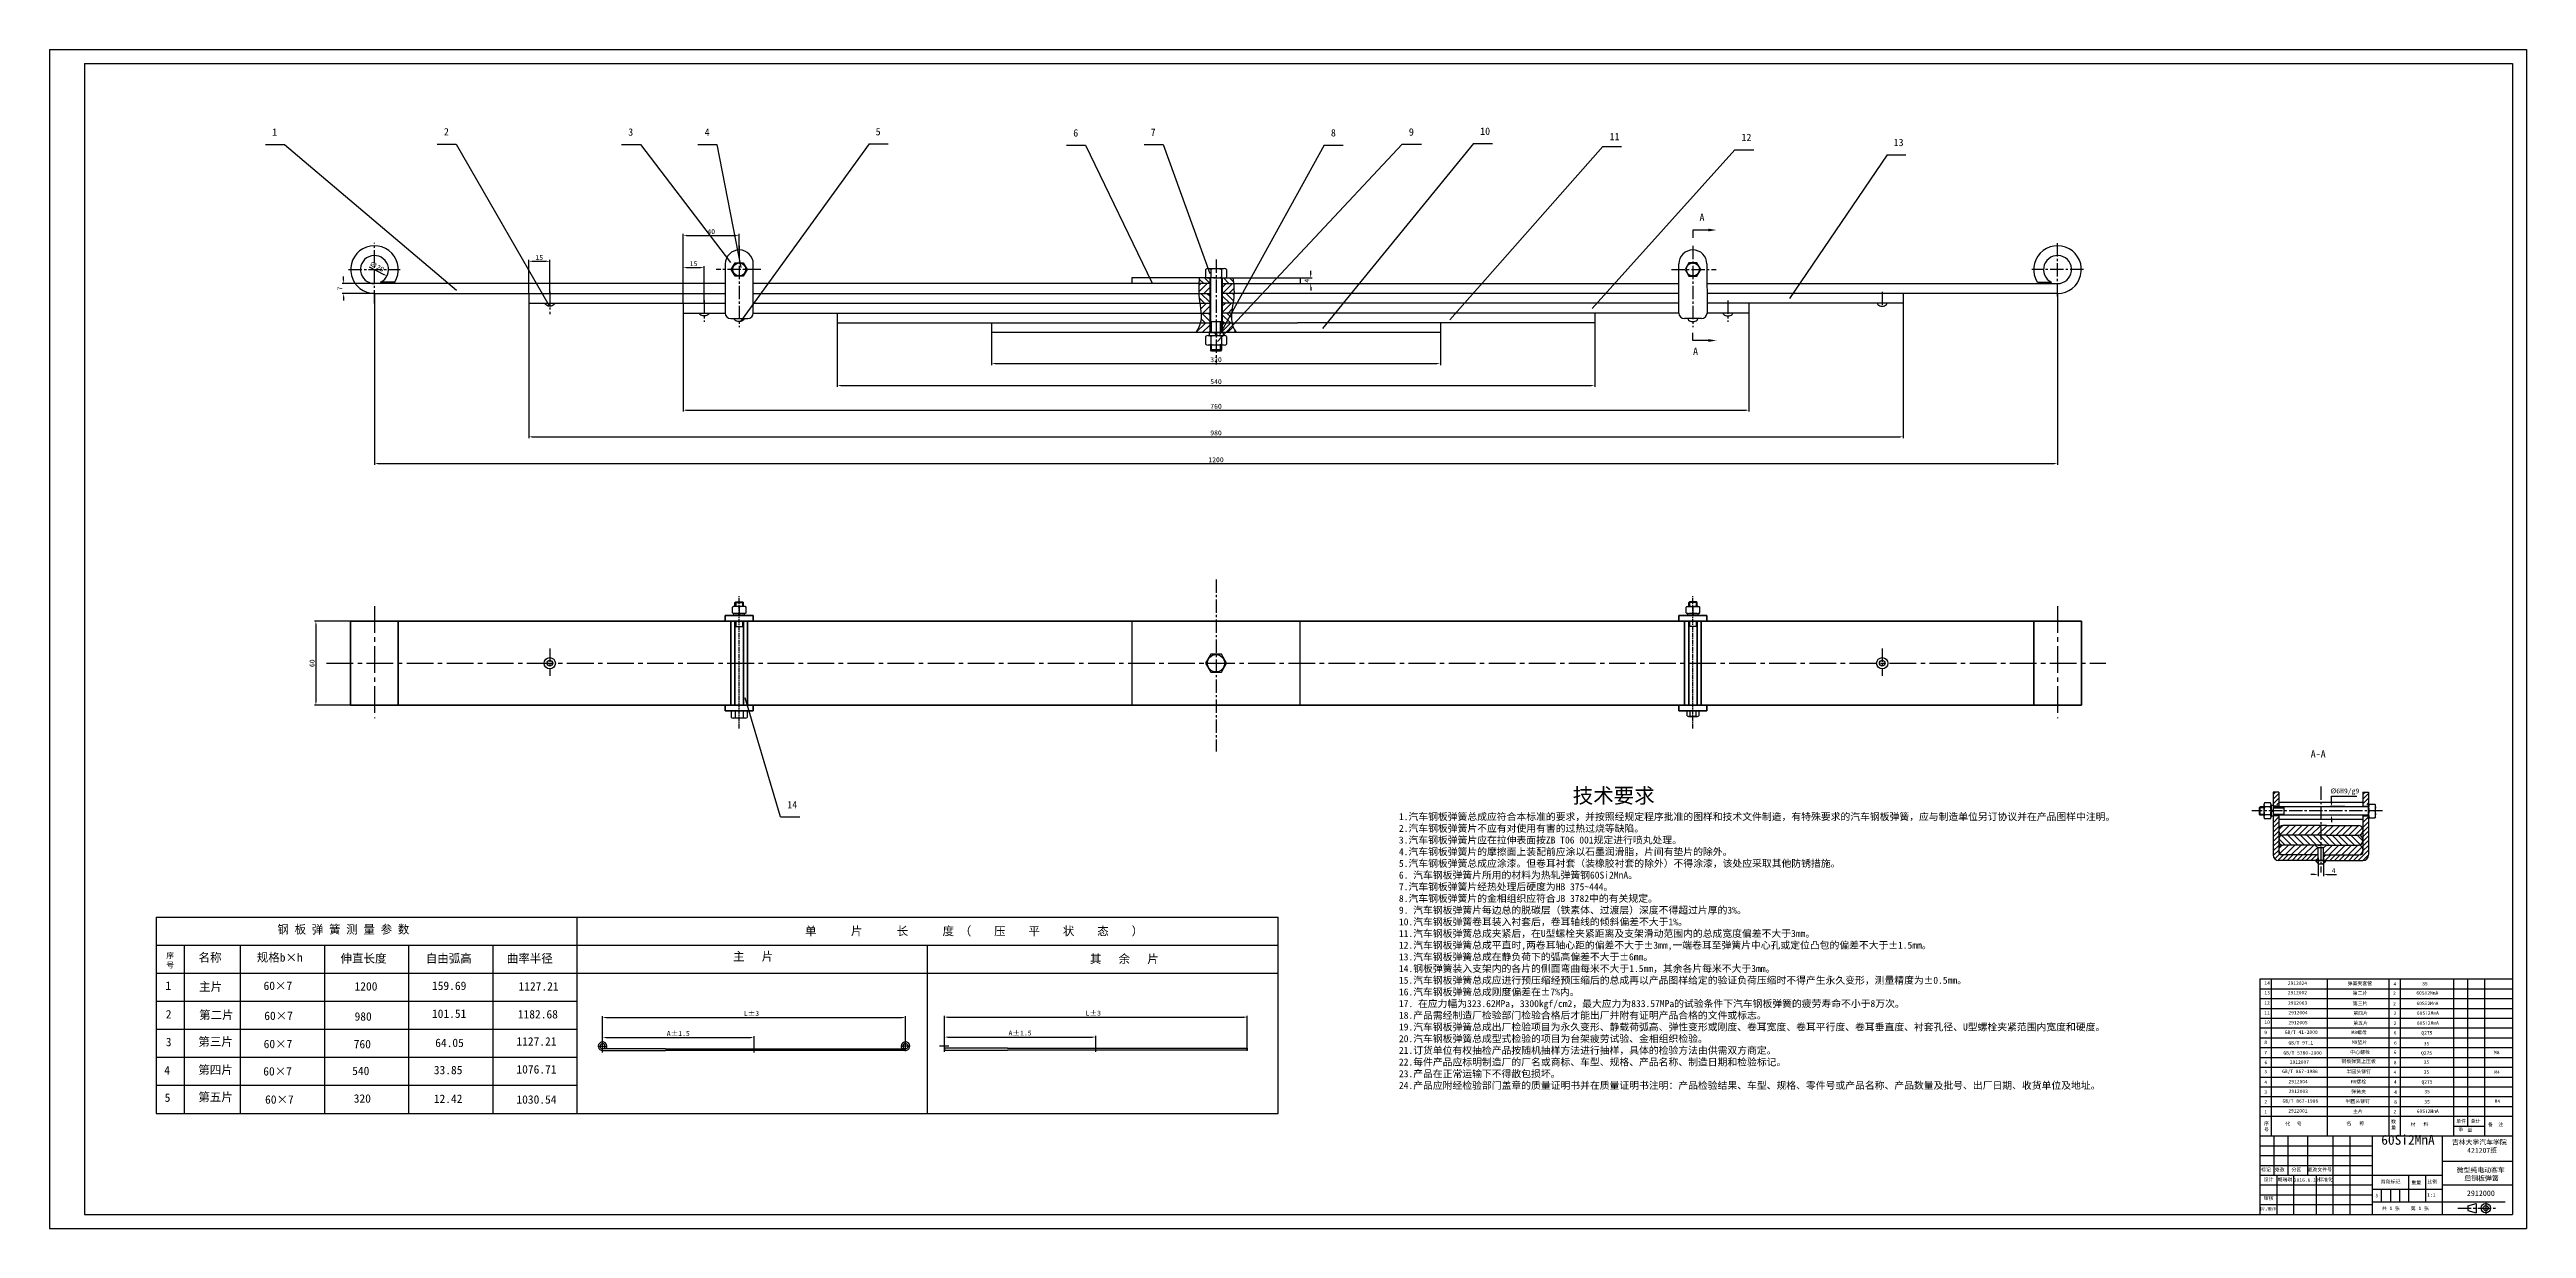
# Model space of a CAD drawing. Header units: millimetres. Extents: x -3782 to 4047, y 1014 to 3284.
# Drawn here: x -3782 to -2016, y 1433 to 2274 of the extents above; entities that cross this region are included whole.
import ezdxf

# ---------------------------------------------------------------- set-up
doc = ezdxf.new("R2010")
doc.units = ezdxf.units.MM
doc.linetypes.add('CENTER2', pattern=[28.575, 19.05, -3.175, 3.175, -3.175])
for name, color, linetype in [('尺寸', 4, 'CONTINUOUS'), ('尺寸标注', 3, 'CONTINUOUS'), ('文字', 3, 'CONTINUOUS'), ('点划线', 6, 'CENTER2'), ('细实线', 3, 'CONTINUOUS')]:
    doc.layers.add(name, color=color, linetype=linetype)
doc.layers.add('粗实线', color=2, linetype='CONTINUOUS', lineweight=30)
doc.styles.get("Standard").update_dxf_attribs({"font": '', "height": 3.5})
doc.styles.get('Standard').set_extended_font_data('SimSun')
doc.dimstyles.new('无偏差', dxfattribs={"dimtxt": 3.5, "dimasz": 2.5, "dimexe": 1, "dimexo": 0, "dimgap": 1, "dimtad": 1, "dimtoh": 1, "dimdec": 0, "dimzin": 0, "dimdsep": 46, "dimtxsty": 'Standard', "dimcen": 2.5, "dimclrd": 256, "dimadec": 0, "dimazin": 0, "dimtfac": 1, "dimtdec": 0, "dimtofl": 0, "dimtmove": 0, "dimatfit": 3, "dimfxl": 1, "dimtolj": 1, "dimtzin": 0, "dimarcsym": 0})
doc.dimstyles.new('无偏差$0', dxfattribs={"dimtxt": 3.5, "dimasz": 2.5, "dimexe": 1, "dimexo": 0, "dimgap": 1, "dimtad": 1, "dimtoh": 1, "dimdec": 0, "dimzin": 0, "dimdsep": 46, "dimtxsty": 'Standard', "dimcen": 2.5, "dimclrd": 256, "dimadec": 0, "dimazin": 0, "dimtfac": 1, "dimtdec": 0, "dimtofl": 0, "dimtmove": 0, "dimatfit": 3, "dimfxl": 1, "dimtolj": 1, "dimtzin": 0, "dimarcsym": 0})

# ---------------------------------------------------------------- blocks, each defined once
blk = doc.blocks.new('*D164')
at = {"layer": '尺寸', "color": 0, "lineweight": -2, "ltscale": 0.5}
for p, q in [((-3110.2, 2071.9), (-3110.2, 2048.8)), ((-2790.2, 2071.9), (-2790.2, 2048.8))]:
    blk.add_line(p, q, dxfattribs=at)
at = {"layer": '尺寸', "lineweight": -2, "ltscale": 0.5}
blk.add_line((-3107.7, 2049.8), (-2792.7, 2049.8), dxfattribs=at)
at = {"layer": '尺寸', "ltscale": 0.5}
for points in [[(-3107.7, 2050.2), (-3107.7, 2049.4), (-3110.2, 2049.8)], [(-2792.7, 2050.2), (-2792.7, 2049.4), (-2790.2, 2049.8)]]:
    blk.add_solid(points, dxfattribs=at)
at = {"layer": '尺寸', "color": 0, "ltscale": 0.5, "insert": (-2950.2, 2052.6), "char_height": 3.5, "attachment_point": 5}
blk.add_mtext('\\A1;320', dxfattribs=at)
blk = doc.blocks.new('*D165')
at = {"layer": '尺寸', "color": 0, "lineweight": -2, "ltscale": 0.5}
for p, q in [((-3220.2, 2078.9), (-3220.2, 2033.2)), ((-2680.2, 2078.9), (-2680.2, 2033.2))]:
    blk.add_line(p, q, dxfattribs=at)
at = {"layer": '尺寸', "lineweight": -2, "ltscale": 0.5}
blk.add_line((-3217.7, 2034.2), (-2682.7, 2034.2), dxfattribs=at)
at = {"layer": '尺寸', "ltscale": 0.5}
for points in [[(-3217.7, 2034.6), (-3217.7, 2033.8), (-3220.2, 2034.2)], [(-2682.7, 2034.6), (-2682.7, 2033.8), (-2680.2, 2034.2)]]:
    blk.add_solid(points, dxfattribs=at)
at = {"layer": '尺寸', "color": 0, "ltscale": 0.5, "insert": (-2950.2, 2036.9), "char_height": 3.5, "attachment_point": 5}
blk.add_mtext('\\A1;540', dxfattribs=at)
blk = doc.blocks.new('*D166')
at = {"layer": '尺寸', "color": 0, "lineweight": -2, "ltscale": 0.5}
for p, q in [((-3330.2, 2085.9), (-3330.2, 2015.6)), ((-2570.2, 2085.9), (-2570.2, 2015.6))]:
    blk.add_line(p, q, dxfattribs=at)
at = {"layer": '尺寸', "lineweight": -2, "ltscale": 0.5}
blk.add_line((-3327.7, 2016.6), (-2572.7, 2016.6), dxfattribs=at)
at = {"layer": '尺寸', "ltscale": 0.5}
for points in [[(-3327.7, 2017), (-3327.7, 2016.2), (-3330.2, 2016.6)], [(-2572.7, 2017), (-2572.7, 2016.2), (-2570.2, 2016.6)]]:
    blk.add_solid(points, dxfattribs=at)
at = {"layer": '尺寸', "color": 0, "ltscale": 0.5, "insert": (-2950.2, 2019.4), "char_height": 3.5, "attachment_point": 5}
blk.add_mtext('\\A1;760', dxfattribs=at)
blk = doc.blocks.new('*D167')
at = {"layer": '尺寸', "color": 0, "lineweight": -2, "ltscale": 0.5}
for p, q in [((-3440.2, 2092.9), (-3440.2, 1996.6)), ((-2460.2, 2092.9), (-2460.2, 1996.6))]:
    blk.add_line(p, q, dxfattribs=at)
at = {"layer": '尺寸', "lineweight": -2, "ltscale": 0.5}
blk.add_line((-3437.7, 1997.6), (-2462.7, 1997.6), dxfattribs=at)
at = {"layer": '尺寸', "ltscale": 0.5}
for points in [[(-3437.7, 1998), (-3437.7, 1997.2), (-3440.2, 1997.6)], [(-2462.7, 1998), (-2462.7, 1997.2), (-2460.2, 1997.6)]]:
    blk.add_solid(points, dxfattribs=at)
at = {"layer": '尺寸', "color": 0, "ltscale": 0.5, "insert": (-2950.2, 2000.4), "char_height": 3.5, "attachment_point": 5}
blk.add_mtext('\\A1;980', dxfattribs=at)
blk = doc.blocks.new('*D168')
at = {"layer": '尺寸', "color": 0, "lineweight": -2, "ltscale": 0.5}
for p, q in [((-3550.2, 2099.9), (-3550.2, 1977.5)), ((-2350.2, 2099.9), (-2350.2, 1977.5))]:
    blk.add_line(p, q, dxfattribs=at)
at = {"layer": '尺寸', "lineweight": -2, "ltscale": 0.5}
blk.add_line((-3547.7, 1978.5), (-2352.7, 1978.5), dxfattribs=at)
at = {"layer": '尺寸', "ltscale": 0.5}
for points in [[(-3547.7, 1978.9), (-3547.7, 1978.1), (-3550.2, 1978.5)], [(-2352.7, 1978.9), (-2352.7, 1978.1), (-2350.2, 1978.5)]]:
    blk.add_solid(points, dxfattribs=at)
at = {"layer": '尺寸', "color": 0, "ltscale": 0.5, "insert": (-2950.2, 1981.2), "char_height": 3.5, "attachment_point": 5}
blk.add_mtext('\\A1;1200', dxfattribs=at)
blk = doc.blocks.new('*D169')
at = {"layer": '尺寸', "lineweight": -2, "ltscale": 0.5}
blk.add_line((-3553.9, 2118.8), (-3543.5, 2113.4), dxfattribs=at)
at = {"layer": '尺寸', "ltscale": 0.5}
blk.add_solid([(-3543.3, 2113.8), (-3543.7, 2113.1), (-3541.3, 2112.3)], dxfattribs=at)
at = {"layer": '尺寸', "color": 0, "ltscale": 0.5, "insert": (-3548.5, 2119.1), "char_height": 3.5, "attachment_point": 5, "rotation": 332.7494}
blk.add_mtext('\\A1;∅20', dxfattribs=at)
blk = doc.blocks.new('*D170')
at = {"layer": '尺寸', "color": 0, "lineweight": -2, "ltscale": 0.5}
for p, q in [((-3550.2, 2106.9), (-3573.2, 2106.9)), ((-3550.2, 2099.9), (-3573.2, 2099.9))]:
    blk.add_line(p, q, dxfattribs=at)
at = {"layer": '尺寸', "lineweight": -2, "ltscale": 0.5}
for p, q in [((-3572.2, 2109.4), (-3572.2, 2111.9)), ((-3572.2, 2097.4), (-3572.2, 2094.9))]:
    blk.add_line(p, q, dxfattribs=at)
at = {"layer": '尺寸', "ltscale": 0.5}
for points in [[(-3572.6, 2109.4), (-3571.8, 2109.4), (-3572.2, 2106.9)], [(-3572.6, 2097.4), (-3571.8, 2097.4), (-3572.2, 2099.9)]]:
    blk.add_solid(points, dxfattribs=at)
at = {"layer": '尺寸', "color": 0, "ltscale": 0.5, "insert": (-3574.9, 2103.4), "char_height": 3.5, "attachment_point": 5, "rotation": 90}
blk.add_mtext('\\A1;7', dxfattribs=at)
blk = doc.blocks.new('*D171')
at = {"layer": '尺寸', "color": 0, "lineweight": -2, "ltscale": 0.5}
for p, q in [((-3567.2, 1866.1), (-3593, 1866.1)), ((-3567.2, 1806.1), (-3593, 1806.1))]:
    blk.add_line(p, q, dxfattribs=at)
at = {"layer": '尺寸', "lineweight": -2, "ltscale": 0.5}
blk.add_line((-3592, 1863.6), (-3592, 1808.6), dxfattribs=at)
at = {"layer": '尺寸', "ltscale": 0.5}
for points in [[(-3592.4, 1863.6), (-3591.5, 1863.6), (-3592, 1866.1)], [(-3592.4, 1808.6), (-3591.5, 1808.6), (-3592, 1806.1)]]:
    blk.add_solid(points, dxfattribs=at)
at = {"layer": '尺寸', "color": 0, "ltscale": 0.5, "insert": (-3594.7, 1836.1), "char_height": 3.5, "attachment_point": 5, "rotation": 90}
blk.add_mtext('\\A1;60', dxfattribs=at)
blk = doc.blocks.new('*D232')
at = {"layer": '尺寸', "color": 0, "lineweight": -2, "ltscale": 0.5}
for p, q in [((-2890.2, 2110.9), (-2881.7, 2110.9)), ((-2890.2, 2106.9), (-2881.7, 2106.9))]:
    blk.add_line(p, q, dxfattribs=at)
at = {"layer": '尺寸', "lineweight": -2, "ltscale": 0.5}
for p, q in [((-2882.7, 2113.4), (-2882.7, 2115.9)), ((-2882.7, 2104.4), (-2882.7, 2101.9))]:
    blk.add_line(p, q, dxfattribs=at)
at = {"layer": '尺寸', "ltscale": 0.5}
for points in [[(-2883.1, 2113.4), (-2882.3, 2113.4), (-2882.7, 2110.9)], [(-2883.1, 2104.4), (-2882.3, 2104.4), (-2882.7, 2106.9)]]:
    blk.add_solid(points, dxfattribs=at)
at = {"layer": '尺寸', "color": 0, "ltscale": 0.5, "insert": (-2885.4, 2108.9), "char_height": 3.5, "attachment_point": 5, "rotation": 90}
blk.add_mtext('\\A1;4', dxfattribs=at)
blk = doc.blocks.new('*D234')
at = {"layer": '尺寸', "color": 0, "lineweight": -2, "ltscale": 0.5}
for p, q in [((-3440.2, 2099.9), (-3440.2, 2123.8)), ((-3425.2, 2099.9), (-3425.2, 2123.8))]:
    blk.add_line(p, q, dxfattribs=at)
at = {"layer": '尺寸', "lineweight": -2, "ltscale": 0.5}
blk.add_line((-3437.7, 2122.8), (-3427.7, 2122.8), dxfattribs=at)
at = {"layer": '尺寸', "ltscale": 0.5}
for points in [[(-3437.7, 2123.2), (-3437.7, 2122.4), (-3440.2, 2122.8)], [(-3427.7, 2123.2), (-3427.7, 2122.4), (-3425.2, 2122.8)]]:
    blk.add_solid(points, dxfattribs=at)
at = {"layer": '尺寸', "color": 0, "ltscale": 0.5, "insert": (-3432.7, 2125.5), "char_height": 3.5, "attachment_point": 5}
blk.add_mtext('\\A1;15', dxfattribs=at)
blk = doc.blocks.new('*D235')
at = {"layer": '尺寸', "color": 0, "lineweight": -2, "ltscale": 0.5}
for p, q in [((-3330.2, 2092.9), (-3330.2, 2119.3)), ((-3315.2, 2092.9), (-3315.2, 2119.3))]:
    blk.add_line(p, q, dxfattribs=at)
at = {"layer": '尺寸', "lineweight": -2, "ltscale": 0.5}
blk.add_line((-3327.7, 2118.3), (-3317.7, 2118.3), dxfattribs=at)
at = {"layer": '尺寸', "ltscale": 0.5}
for points in [[(-3327.7, 2118.7), (-3327.7, 2117.9), (-3330.2, 2118.3)], [(-3317.7, 2118.7), (-3317.7, 2117.9), (-3315.2, 2118.3)]]:
    blk.add_solid(points, dxfattribs=at)
at = {"layer": '尺寸', "color": 0, "ltscale": 0.5, "insert": (-3322.7, 2121.1), "char_height": 3.5, "attachment_point": 5}
blk.add_mtext('\\A1;15', dxfattribs=at)
blk = doc.blocks.new('*D236')
at = {"layer": '尺寸', "color": 0, "lineweight": -2, "ltscale": 0.5}
for p, q in [((-3330.2, 2092.9), (-3330.2, 2142.3)), ((-3290.1, 2131), (-3290.1, 2142.3))]:
    blk.add_line(p, q, dxfattribs=at)
at = {"layer": '尺寸', "lineweight": -2, "ltscale": 0.5}
blk.add_line((-3327.7, 2141.3), (-3292.6, 2141.3), dxfattribs=at)
at = {"layer": '尺寸', "ltscale": 0.5}
for points in [[(-3327.7, 2141.7), (-3327.7, 2140.9), (-3330.2, 2141.3)], [(-3292.6, 2141.7), (-3292.6, 2140.9), (-3290.1, 2141.3)]]:
    blk.add_solid(points, dxfattribs=at)
at = {"layer": '尺寸', "color": 0, "ltscale": 0.5, "insert": (-3310.1, 2144), "char_height": 3.5, "attachment_point": 5}
blk.add_mtext('\\A1;40', dxfattribs=at)
blk = doc.blocks.new('*D249')
at = {"layer": '尺寸', "color": 0, "lineweight": -2, "ltscale": 0.5}
for p, q in [((-2164.5, 1697.3), (-2164.5, 1684.3)), ((-2160.5, 1697.4), (-2160.5, 1684.3))]:
    blk.add_line(p, q, dxfattribs=at)
at = {"layer": '尺寸', "lineweight": -2, "ltscale": 0.5}
for p, q in [((-2167, 1685.3), (-2169.5, 1685.3)), ((-2158, 1685.3), (-2151.3, 1685.3))]:
    blk.add_line(p, q, dxfattribs=at)
at = {"layer": '尺寸', "ltscale": 0.5}
for points in [[(-2167, 1685.8), (-2167, 1684.9), (-2164.5, 1685.3)], [(-2158, 1685.8), (-2158, 1684.9), (-2160.5, 1685.3)]]:
    blk.add_solid(points, dxfattribs=at)
at = {"layer": '尺寸', "color": 0, "ltscale": 0.5, "insert": (-2153.4, 1688.1), "char_height": 3.5, "attachment_point": 5}
blk.add_mtext('\\A1;4', dxfattribs=at)
blk = doc.blocks.new('*D338')
at = {"layer": '尺寸', "color": 0, "lineweight": -2, "ltscale": 0.5}
for p, q in [((-2145.3, 1733.8), (-2155.9, 1733.8)), ((-2145.2, 1727.8), (-2155.9, 1727.8))]:
    blk.add_line(p, q, dxfattribs=at)
at = {"layer": '尺寸', "lineweight": -2, "ltscale": 0.5}
for p, q in [((-2154.9, 1736.3), (-2154.9, 1741.2)), ((-2154.9, 1741.2), (-2136.8, 1741.2)), ((-2154.9, 1725.3), (-2154.9, 1722.8))]:
    blk.add_line(p, q, dxfattribs=at)
at = {"layer": '尺寸', "ltscale": 0.5}
for points in [[(-2155.3, 1736.3), (-2154.4, 1736.3), (-2154.9, 1733.8)], [(-2155.3, 1725.3), (-2154.4, 1725.3), (-2154.9, 1727.8)]]:
    blk.add_solid(points, dxfattribs=at)
at = {"layer": '尺寸', "color": 0, "ltscale": 0.5, "insert": (-2145.3, 1744.4), "char_height": 3.5, "attachment_point": 5}
blk.add_mtext('\\A1;%%c6H9/g9', dxfattribs=at)
blk = doc.blocks.new('*D341')
at = {"layer": '文字', "color": 0, "lineweight": -2, "ltscale": 0.5}
for p, q in [((-3387.6, 1562.9), (-3387.6, 1584.3)), ((-3171.6, 1562.9), (-3171.6, 1584.3))]:
    blk.add_line(p, q, dxfattribs=at)
at = {"layer": '文字', "lineweight": -2, "ltscale": 0.5}
blk.add_line((-3385.1, 1583.3), (-3174.1, 1583.3), dxfattribs=at)
at = {"layer": '文字', "ltscale": 0.5}
for points in [[(-3385.1, 1583.8), (-3385.1, 1582.9), (-3387.6, 1583.3)], [(-3174.1, 1583.8), (-3174.1, 1582.9), (-3171.6, 1583.3)]]:
    blk.add_solid(points, dxfattribs=at)
at = {"layer": '文字', "color": 0, "ltscale": 0.5, "insert": (-3281.4, 1586.2), "char_height": 3.5, "attachment_point": 5}
blk.add_mtext('\\A1;L±3', dxfattribs=at)
blk = doc.blocks.new('*D342')
at = {"layer": '细实线', "color": 0, "lineweight": -2, "ltscale": 0.5}
for p, q in [((-3387.6, 1562.9), (-3387.6, 1570.1)), ((-3279.6, 1561.1), (-3279.6, 1570.1))]:
    blk.add_line(p, q, dxfattribs=at)
at = {"layer": '细实线', "lineweight": -2, "ltscale": 0.5}
blk.add_line((-3385.1, 1569.1), (-3282.1, 1569.1), dxfattribs=at)
at = {"layer": '细实线', "ltscale": 0.5}
for points in [[(-3385.1, 1569.5), (-3385.1, 1568.7), (-3387.6, 1569.1)], [(-3282.1, 1569.5), (-3282.1, 1568.7), (-3279.6, 1569.1)]]:
    blk.add_solid(points, dxfattribs=at)
at = {"layer": '细实线', "color": 0, "ltscale": 0.5, "insert": (-3333.6, 1572), "char_height": 3.5, "attachment_point": 5}
blk.add_mtext('\\A1;A±1.5', dxfattribs=at)
blk = doc.blocks.new('*D343')
at = {"layer": '文字', "color": 0, "lineweight": -2, "ltscale": 0.5}
for p, q in [((-3143.9, 1563.2), (-3143.9, 1584.6)), ((-2927.9, 1563.2), (-2927.9, 1584.6))]:
    blk.add_line(p, q, dxfattribs=at)
at = {"layer": '文字', "lineweight": -2, "ltscale": 0.5}
blk.add_line((-3141.4, 1583.6), (-2930.4, 1583.6), dxfattribs=at)
at = {"layer": '文字', "ltscale": 0.5}
for points in [[(-3141.4, 1584.1), (-3141.4, 1583.2), (-3143.9, 1583.6)], [(-2930.4, 1584.1), (-2930.4, 1583.2), (-2927.9, 1583.6)]]:
    blk.add_solid(points, dxfattribs=at)
at = {"layer": '文字', "color": 0, "ltscale": 0.5, "insert": (-3037.7, 1586.5), "char_height": 3.5, "attachment_point": 5}
blk.add_mtext('\\A1;L±3', dxfattribs=at)
blk = doc.blocks.new('*D344')
at = {"layer": '细实线', "color": 0, "lineweight": -2, "ltscale": 0.5}
for p, q in [((-3143.9, 1563.2), (-3143.9, 1570.4)), ((-3035.9, 1561.4), (-3035.9, 1570.4))]:
    blk.add_line(p, q, dxfattribs=at)
at = {"layer": '细实线', "lineweight": -2, "ltscale": 0.5}
blk.add_line((-3141.4, 1569.4), (-3038.4, 1569.4), dxfattribs=at)
at = {"layer": '细实线', "ltscale": 0.5}
for points in [[(-3141.4, 1569.8), (-3141.4, 1569), (-3143.9, 1569.4)], [(-3038.4, 1569.8), (-3038.4, 1569), (-3035.9, 1569.4)]]:
    blk.add_solid(points, dxfattribs=at)
at = {"layer": '细实线', "color": 0, "ltscale": 0.5, "insert": (-3089.9, 1572.3), "char_height": 3.5, "attachment_point": 5}
blk.add_mtext('\\A1;A±1.5', dxfattribs=at)

msp = doc.modelspace()

# ---------------------------------------------------------------- hatches: boundary and pattern name
at = {"layer": '细实线', "ltscale": 0.5}
h = msp.add_hatch(dxfattribs=at)
h.set_pattern_fill('ANSI31', color=256, style=0)
h.set_pattern_definition([(45, (-2964.555, 2071.8823), (-2.24506, 2.24506), [])])
edge = h.paths.add_edge_path()
edge.add_line((-2954.7, 2099.9), (-2954.7, 2106.9))
edge.add_line((-2954.7, 2106.9), (-2962.3, 2106.9))
edge.add_spline(control_points=[(-2962.3, 2106.9), (-2962.4, 2104.6), (-2962.5, 2102.2), (-2962.4, 2099.9)], knot_values=[4.037368, 4.037368, 4.037368, 4.037368, 11.044079, 11.044079, 11.044079, 11.044079], degree=3, periodic=0)
edge.add_line((-2962.4, 2099.9), (-2954.7, 2099.9))
edge = h.paths.add_edge_path()
edge.add_spline(control_points=[(-2937.3, 2099.9), (-2937.3, 2102.2), (-2937.5, 2104.6), (-2937.7, 2106.9)], knot_values=[4.040534, 4.040534, 4.040534, 4.040534, 11.04896, 11.04896, 11.04896, 11.04896], degree=3, periodic=0)
edge.add_line((-2937.7, 2106.9), (-2945.7, 2106.9))
edge.add_line((-2945.7, 2106.9), (-2945.7, 2099.9))
edge.add_line((-2945.7, 2099.9), (-2937.3, 2099.9))
edge = h.paths.add_edge_path()
edge.add_line((-2954.7, 2085.9), (-2954.7, 2092.9))
edge.add_line((-2954.7, 2092.9), (-2961.7, 2092.9))
edge.add_spline(control_points=[(-2961.7, 2092.9), (-2961.4, 2090.5), (-2961.1, 2088.2), (-2960.9, 2085.9)], knot_values=[17.904838, 17.904838, 17.904838, 17.904838, 24.739263, 24.739263, 24.739263, 24.739263], degree=3, periodic=0)
edge.add_line((-2960.9, 2085.9), (-2954.7, 2085.9))
edge = h.paths.add_edge_path()
edge.add_line((-2945.7, 2085.9), (-2939.1, 2085.9))
edge.add_spline(control_points=[(-2939.1, 2085.9), (-2938.8, 2088.2), (-2938.4, 2090.5), (-2938, 2092.9)], knot_values=[17.908218, 17.908218, 17.908218, 17.908218, 24.755629, 24.755629, 24.755629, 24.755629], degree=3, periodic=0)
edge.add_line((-2938, 2092.9), (-2945.7, 2092.9))
edge.add_line((-2945.7, 2092.9), (-2945.7, 2085.9))
edge = h.paths.add_edge_path()
edge.add_spline(control_points=[(-2961.4, 2078.9), (-2961.5, 2078.2), (-2962.2, 2075.8), (-2963.6, 2073.6), (-2964.6, 2071.9)], knot_values=[31.862079, 31.862079, 31.862079, 31.862079, 33.909378, 39.632023, 39.632023, 39.632023, 39.632023], degree=3, periodic=0)
edge.add_line((-2964.6, 2071.9), (-2954.7, 2071.9))
edge.add_line((-2954.7, 2071.9), (-2954.7, 2078.9))
edge.add_line((-2954.7, 2078.9), (-2961.4, 2078.9))
edge = h.paths.add_edge_path()
edge.add_spline(control_points=[(-2935.8, 2071.9), (-2936.8, 2073.6), (-2938.1, 2075.8), (-2938.8, 2078.2), (-2938.9, 2078.9)], knot_values=[31.89476, 31.89476, 31.89476, 31.89476, 37.617406, 39.667406, 39.667406, 39.667406, 39.667406], degree=3, periodic=0)
edge.add_line((-2938.9, 2078.9), (-2945.7, 2078.9))
edge.add_line((-2945.7, 2078.9), (-2945.7, 2071.9))
edge.add_line((-2945.7, 2071.9), (-2945.2, 2071.9))
edge.add_line((-2945.2, 2071.9), (-2935.8, 2071.9))
h = msp.add_hatch(dxfattribs=at)
h.set_pattern_fill('ANSI31', color=256, angle=90, style=0)
h.set_pattern_definition([(135, (-2962.3623, 2078.8823), (-2.24506, -2.24506), [])])
edge = h.paths.add_edge_path()
edge.add_line((-2954.7, 2110.9), (-2962.2, 2110.9))
edge.add_spline(control_points=[(-2962.2, 2110.9), (-2962.2, 2109.6), (-2962.3, 2108.2), (-2962.3, 2106.9)], knot_values=[0, 0, 0, 0, 4.037368, 4.037368, 4.037368, 4.037368], degree=3, periodic=0)
edge.add_line((-2962.3, 2106.9), (-2954.7, 2106.9))
edge.add_line((-2954.7, 2106.9), (-2954.7, 2110.9))
edge = h.paths.add_edge_path()
edge.add_spline(control_points=[(-2937.7, 2106.9), (-2937.8, 2108.2), (-2938, 2109.6), (-2938.1, 2110.9)], knot_values=[0, 0, 0, 0, 4.040534, 4.040534, 4.040534, 4.040534], degree=3, periodic=0)
edge.add_line((-2938.1, 2110.9), (-2945.7, 2110.9))
edge.add_line((-2945.7, 2110.9), (-2945.7, 2106.9))
edge.add_line((-2945.7, 2106.9), (-2937.7, 2106.9))
edge = h.paths.add_edge_path()
edge.add_spline(control_points=[(-2938, 2092.9), (-2937.8, 2094.4), (-2937.5, 2096.7), (-2937.4, 2099.1), (-2937.3, 2099.9)], knot_values=[11.04896, 11.04896, 11.04896, 11.04896, 15.437301, 17.908218, 17.908218, 17.908218, 17.908218], degree=3, periodic=0)
edge.add_line((-2937.3, 2099.9), (-2945.7, 2099.9))
edge.add_line((-2945.7, 2099.9), (-2945.7, 2092.9))
edge.add_line((-2945.7, 2092.9), (-2938, 2092.9))
edge = h.paths.add_edge_path()
edge.add_line((-2954.7, 2099.9), (-2962.4, 2099.9))
edge.add_spline(control_points=[(-2962.4, 2099.9), (-2962.3, 2098.8), (-2962.2, 2096.5), (-2961.9, 2094.1), (-2961.7, 2092.9)], knot_values=[11.044079, 11.044079, 11.044079, 11.044079, 14.214663, 17.904838, 17.904838, 17.904838, 17.904838], degree=3, periodic=0)
edge.add_line((-2961.7, 2092.9), (-2954.7, 2092.9))
edge.add_line((-2954.7, 2092.9), (-2954.7, 2099.9))
edge = h.paths.add_edge_path()
edge.add_line((-2954.7, 2085.9), (-2960.9, 2085.9))
edge.add_spline(control_points=[(-2960.9, 2085.9), (-2960.8, 2083.5), (-2960.9, 2081.1), (-2961.4, 2078.9)], knot_values=[24.739263, 24.739263, 24.739263, 24.739263, 31.862079, 31.862079, 31.862079, 31.862079], degree=3, periodic=0)
edge.add_line((-2961.4, 2078.9), (-2954.7, 2078.9))
edge.add_line((-2954.7, 2078.9), (-2954.7, 2085.9))
edge = h.paths.add_edge_path()
edge.add_spline(control_points=[(-2938.9, 2078.9), (-2939.4, 2081.1), (-2939.3, 2083.5), (-2939.1, 2085.9)], knot_values=[24.755629, 24.755629, 24.755629, 24.755629, 31.89476, 31.89476, 31.89476, 31.89476], degree=3, periodic=0)
edge.add_line((-2939.1, 2085.9), (-2945.7, 2085.9))
edge.add_line((-2945.7, 2085.9), (-2945.7, 2078.9))
edge.add_line((-2945.7, 2078.9), (-2938.9, 2078.9))
h = msp.add_hatch(dxfattribs=at)
h.set_pattern_fill('ANSI31', color=256, scale=0.75, style=0)
h.set_pattern_definition([(45, (-2196.4587, 1695.449), (-1.6838, 1.6838), [])])
h.paths.add_polyline_path([(-2128.5, 1726.2), (-2132.5, 1726.2), (-2132.5, 1713.4), (-2132.5, 1706.4), (-2132.5, 1702.4, -0.414214), (-2135.5, 1699.4), (-2160.5, 1699.4), (-2160.5, 1695.4), (-2158.8, 1695.4), (-2132.5, 1695.4, 0.414214), (-2128.5, 1699.4)])
h.paths.add_polyline_path([(-2164.5, 1695.4), (-2164.5, 1699.4), (-2189.5, 1699.4), (-2190.5, 1699.4, -0.414214), (-2192.5, 1701.4), (-2192.5, 1706.4), (-2192.5, 1713.4), (-2192.5, 1726.2), (-2196.5, 1726.2), (-2196.5, 1725.7), (-2196.5, 1699.4, 0.414214), (-2192.5, 1695.4)])
h.paths.add_polyline_path([(-2192.5, 1744.2), (-2196.5, 1744.2), (-2196.5, 1735.2), (-2192.5, 1735.2)])
h.paths.add_polyline_path([(-2132.5, 1735.2), (-2128.5, 1735.2), (-2128.5, 1744.2), (-2132.5, 1744.2)])
h = msp.add_hatch(dxfattribs=at)
h.set_pattern_fill('ANSI31', color=256, style=0)
h.set_pattern_definition([(45, (-2192.4587, 1699.449), (-2.24506, 2.24506), [])])
h.paths.add_polyline_path([(-2189.5, 1720.4, 0.414214), (-2192.5, 1717.4), (-2192.5, 1716.4, 0.414214), (-2189.5, 1713.4), (-2162.5, 1713.4), (-2162.5, 1720.4)])
h.paths.add_polyline_path([(-2158.5, 1720.4), (-2162.5, 1720.4), (-2162.5, 1713.4), (-2158.5, 1713.4), (-2135.5, 1713.4, 0.414214), (-2132.5, 1716.4), (-2132.5, 1717.4, 0.414214), (-2135.5, 1720.4)])
h.paths.add_polyline_path([(-2158.5, 1706.4), (-2160.5, 1704.4), (-2160.5, 1699.4), (-2135.5, 1699.4, 0.414214), (-2132.5, 1702.4), (-2132.5, 1703.4, 0.414214), (-2135.5, 1706.4)])
h.paths.add_polyline_path([(-2189.5, 1706.4, 0.414214), (-2192.5, 1703.4), (-2192.5, 1702.4, 0.414214), (-2189.5, 1699.4), (-2164.5, 1699.4), (-2164.5, 1704.4), (-2166.5, 1706.4)])
h = msp.add_hatch(dxfattribs=at)
h.set_pattern_fill('ANSI31', color=256, angle=90, style=0)
h.set_pattern_definition([(135, (-2192.4587, 1706.449), (-2.24506, -2.24506), [])])
h.paths.add_polyline_path([(-2162.5, 1706.4), (-2162.5, 1713.4), (-2189.5, 1713.4, 0.414214), (-2192.5, 1710.4), (-2192.5, 1709.4, 0.414214), (-2189.5, 1706.4)])
h.paths.add_polyline_path([(-2135.5, 1706.4, 0.414214), (-2132.5, 1709.4), (-2132.5, 1710.4, 0.414214), (-2135.5, 1713.4), (-2158.5, 1713.4), (-2162.5, 1713.4), (-2162.5, 1706.4), (-2160.5, 1706.4), (-2158.5, 1706.4)])

# ---------------------------------------------------------------- linework, layer by layer
at = {"layer": '文字'}
msp.add_line((-2205.9, 1603.9), (-2025.9, 1603.9), dxfattribs=at)
at = {"layer": '点划线', "ltscale": 0.5}
for p, q in [((-3550.2, 2092.7), (-3550.2, 2135.9)), ((-3290.2, 2133.8), (-3290.2, 2075.8)), ((-2950.2, 2124.1), (-2950.2, 2049.1)), ((-2610.2, 2133.8), (-2610.2, 2075.8)), ((-2350.2, 2097.6), (-2350.2, 2135.9)), ((-3568.7, 2116.9), (-3531.8, 2116.9)), ((-3274.8, 2116.9), (-3306.7, 2117)), ((-2625.5, 2116.9), (-2593.6, 2117)), ((-2331.7, 2116.9), (-2368.6, 2116.9)), ((-3425.2, 2101), (-3425.2, 2085)), ((-3315.2, 2094.8), (-3315.2, 2079.7)), ((-2585.2, 2094.8), (-2585.2, 2079.7)), ((-2475.2, 2101), (-2475.2, 2091.7)), ((-2950.2, 1895.9), (-2950.2, 1773.1)), ((-3425.2, 1846.6), (-3425.2, 1827.1)), ((-2475.2, 1846.6), (-2475.2, 1827.1)), ((-2118.5, 1730.7), (-2211.7, 1730.7)), ((-2162.5, 1748.2), (-2162.5, 1686.7)), ((-3390.9, 1562.9), (-3384.2, 1562.9)), ((-3387.6, 1558.5), (-3387.6, 1566.3)), ((-3279.6, 1558.5), (-3279.6, 1566.3)), ((-3168.2, 1562.9), (-3174.9, 1562.9)), ((-3171.6, 1559.4), (-3171.6, 1566.3)), ((-3147.3, 1563.2), (-3140.6, 1563.2)), ((-3143.9, 1558.8), (-3143.9, 1566.6)), ((-3035.9, 1558.8), (-3035.9, 1566.6)), ((-2927.9, 1559.7), (-2927.9, 1566.6)), ((-2044.9, 1451.1), (-2044.9, 1443.3)), ((-2064.9, 1447.4), (-2037.5, 1447.4))]:
    msp.add_line(p, q, dxfattribs=at)
at = {"layer": '点划线'}
for p, q in [((-3550.2, 1876.8), (-3550.2, 1796.8)), ((-2350.2, 1876.8), (-2350.2, 1796.8)), ((-3584.4, 1836.1), (-2315.8, 1836.1))]:
    msp.add_line(p, q, dxfattribs=at)
at = {"layer": '点划线', "ltscale": 0.175}
for p, q in [((-3290.2, 1789.5), (-3290.2, 1884.4)), ((-2610.2, 1789.5), (-2610.2, 1884.4))]:
    msp.add_line(p, q, dxfattribs=at)
at = {"layer": '粗实线'}
for p, q in [((-3756.9, 2263.9), (-2025.9, 2263.9)), ((-3756.9, 2263.9), (-3756.9, 1442.9)), ((-2025.9, 2263.9), (-2025.9, 1442.9)), ((-2954.2, 2110.9), (-2954.2, 2071.9)), ((-2946.2, 2110.9), (-2946.2, 2071.9)), ((-2946.2, 2079.6), (-2954.2, 2079.6)), ((-2954.2, 2063.1), (-2954.2, 2059.6)), ((-2953.4, 2058.8), (-2954.2, 2059.6)), ((-2946.2, 2059.6), (-2954.2, 2059.6)), ((-2947, 2058.8), (-2953.4, 2058.8)), ((-2946.2, 2059.6), (-2947, 2058.8)), ((-2946.2, 2063.1), (-2946.2, 2059.6)), ((-3293.2, 1879.3), (-3292.6, 1879.9)), ((-3293.2, 1879.3), (-3287.2, 1879.3)), ((-3293.2, 1876.7), (-3293.2, 1879.3)), ((-3292.6, 1879.9), (-3287.8, 1879.9)), ((-3287.8, 1879.9), (-3287.2, 1879.3)), ((-3287.2, 1876.7), (-3287.2, 1879.3)), ((-2612.6, 1879.9), (-2613.2, 1879.3)), ((-2607.2, 1879.3), (-2613.2, 1879.3)), ((-2613.2, 1876.7), (-2613.2, 1879.3)), ((-2607.8, 1879.9), (-2612.6, 1879.9)), ((-2607.2, 1879.3), (-2607.8, 1879.9)), ((-2607.2, 1876.7), (-2607.2, 1879.3)), ((-3293.2, 1862.3), (-3287.2, 1862.3)), ((-2607.2, 1862.3), (-2613.2, 1862.3)), ((-2206.3, 1733.1), (-2205.7, 1733.7)), ((-2206.3, 1728.3), (-2206.3, 1733.1)), ((-2205.7, 1727.7), (-2205.7, 1733.7)), ((-2203.1, 1733.7), (-2205.7, 1733.7)), ((-2192.5, 1734.2), (-2196.5, 1734.2)), ((-2128.5, 1733.7), (-2196.5, 1733.7)), ((-2132.5, 1736.7), (-2192.5, 1736.7)), ((-2188.7, 1727.7), (-2188.7, 1733.7)), ((-2132.5, 1734.2), (-2128.5, 1734.2)), ((-2205.7, 1727.7), (-2206.3, 1728.3)), ((-2203.1, 1727.7), (-2205.7, 1727.7)), ((-2128.4, 1727.7), (-2196.5, 1727.7)), ((-2192.5, 1727.2), (-2196.5, 1727.2)), ((-2132.5, 1724.7), (-2192.5, 1724.7)), ((-2132.5, 1727.2), (-2128.5, 1727.2)), ((-2205.9, 1610.9), (-2205.9, 1498.9)), ((-2205.9, 1610.9), (-2025.9, 1610.9)), ((-2197.9, 1610.9), (-2197.9, 1498.9)), ((-2157.9, 1610.9), (-2157.9, 1498.9)), ((-2113.9, 1610.9), (-2113.9, 1498.9)), ((-2105.9, 1610.9), (-2105.9, 1498.9)), ((-2067.9, 1610.9), (-2067.9, 1498.9)), ((-2057.9, 1610.9), (-2057.9, 1505.9)), ((-2045.9, 1610.9), (-2045.9, 1498.9)), ((-2025.9, 1555.1), (-2025.9, 1498.9)), ((-2205.9, 1512.9), (-2025.9, 1512.9)), ((-2067.9, 1505.9), (-2045.9, 1505.9)), ((-2205.9, 1498.9), (-2205.9, 1442.9)), ((-2205.9, 1498.9), (-2025.9, 1498.9)), ((-2195.9, 1498.9), (-2195.9, 1470.9)), ((-2185.9, 1498.9), (-2185.9, 1470.9)), ((-2172, 1498.9), (-2172, 1470.9)), ((-2153.9, 1498.9), (-2153.9, 1470.9)), ((-2141.9, 1498.9), (-2141.9, 1442.9)), ((-2125.9, 1498.9), (-2125.9, 1442.9)), ((-2075.9, 1498.9), (-2075.9, 1442.9)), ((-2025.9, 1498.9), (-2025.9, 1442.9)), ((-2205.9, 1477.9), (-2125.9, 1477.9)), ((-2205.9, 1470.9), (-2075.9, 1470.9)), ((-2193.9, 1470.9), (-2193.9, 1442.9)), ((-2181.9, 1470.9), (-2181.9, 1442.9)), ((-2165.9, 1470.9), (-2165.9, 1442.9)), ((-2153.9, 1470.9), (-2153.9, 1442.9)), ((-2099.9, 1470.9), (-2099.9, 1451.9)), ((-2087.9, 1470.9), (-2087.9, 1451.9)), ((-2075.9, 1480.9), (-2025.9, 1480.9)), ((-2205.9, 1463.9), (-2125.9, 1463.9)), ((-2125.9, 1460.9), (-2075.9, 1460.9)), ((-2125.9, 1451.9), (-2075.9, 1451.9)), ((-3756.9, 1442.9), (-2025.9, 1442.9))]:
    msp.add_line(p, q, dxfattribs=at)
at = {"layer": '粗实线', "ltscale": 0.5}
for p, q in [((-2610.2, 2145.1), (-2610.2, 2139.6)), ((-3300.2, 2120.9), (-3300.2, 2085.9)), ((-3280.1, 2085.9), (-3280.1, 2120.9)), ((-2620.2, 2085.9), (-2620.2, 2120.9)), ((-2600.2, 2120.9), (-2600.1, 2085.9)), ((-3300.2, 2106.9), (-3550.2, 2106.9)), ((-3535.7, 2107.9), (-3545.8, 2107.9)), ((-3008.2, 2106.9), (-3280.2, 2106.9)), ((-2950.2, 2110.9), (-3010.2, 2110.9)), ((-3010.2, 2110.9), (-3010.2, 2106.9)), ((-2954.2, 2106.9), (-3008.2, 2106.9)), ((-2957.7, 2117), (-2957.7, 2111.5)), ((-2955.8, 2117.7), (-2944.5, 2117.7)), ((-2954.7, 2110.9), (-2954.7, 2071.9)), ((-2953.9, 2117), (-2953.9, 2111.5)), ((-2952.8, 2110.9), (-2952.8, 2110.9)), ((-2950.2, 2110.9), (-2890.2, 2110.9)), ((-2946.4, 2117), (-2946.4, 2111.5)), ((-2946.2, 2106.9), (-2892.2, 2106.9)), ((-2945.7, 2110.9), (-2945.7, 2071.9)), ((-2942.7, 2117), (-2942.7, 2111.5)), ((-2892.2, 2106.9), (-2620.2, 2106.9)), ((-2890.2, 2110.9), (-2890.2, 2106.9)), ((-2600.2, 2106.9), (-2350.2, 2106.9)), ((-2364.6, 2107.9), (-2354.5, 2107.9)), ((-3550.2, 2099.9), (-3300.2, 2099.9)), ((-3440.2, 2099.9), (-3440.2, 2092.9)), ((-3440.2, 2092.9), (-3300.2, 2092.9)), ((-3330.2, 2092.9), (-3330.2, 2085.9)), ((-3330.2, 2085.9), (-3300.2, 2085.9)), ((-3280.2, 2099.9), (-3008.2, 2099.9)), ((-3280.2, 2092.9), (-3008.2, 2092.9)), ((-3280.2, 2085.9), (-3008.2, 2085.9)), ((-3220.2, 2085.9), (-3220.2, 2078.9)), ((-3008.2, 2099.9), (-2954.2, 2099.9)), ((-3008.2, 2092.9), (-2954.2, 2092.9)), ((-3008.2, 2085.9), (-2954.2, 2085.9)), ((-2892.2, 2099.9), (-2946.2, 2099.9)), ((-2892.2, 2092.9), (-2946.2, 2092.9)), ((-2892.2, 2085.9), (-2946.2, 2085.9)), ((-2620.2, 2099.9), (-2892.2, 2099.9)), ((-2620.2, 2092.9), (-2892.2, 2092.9)), ((-2620.2, 2085.9), (-2892.2, 2085.9)), ((-2680.2, 2085.9), (-2680.2, 2078.9)), ((-2350.2, 2099.9), (-2600.2, 2099.9)), ((-2460.2, 2092.9), (-2600.2, 2092.9)), ((-2570.2, 2085.9), (-2600.2, 2085.9)), ((-2570.2, 2092.9), (-2570.2, 2085.9)), ((-2460.2, 2099.9), (-2460.2, 2092.9)), ((-3296.2, 2081.9), (-3284.1, 2081.9)), ((-3220.2, 2078.9), (-2954.2, 2078.9)), ((-3110.2, 2078.9), (-3110.2, 2071.9)), ((-2892.2, 2071.9), (-3110.2, 2071.9)), ((-2957.7, 2069.2), (-2957.7, 2063.7)), ((-2955.8, 2069.9), (-2944.5, 2069.9)), ((-2955.2, 2071.9), (-2945.2, 2071.9)), ((-2955.2, 2071.9), (-2955.2, 2069.9)), ((-2955.2, 2069.9), (-2945.2, 2069.9)), ((-2953.9, 2069.2), (-2953.9, 2063.7)), ((-2952.8, 2069.9), (-2952.8, 2069.9)), ((-2950.2, 2069.9), (-2951, 2071.9)), ((-2949.3, 2069.9), (-2950.2, 2071.9)), ((-2946.4, 2069.2), (-2946.4, 2063.7)), ((-2946.2, 2078.9), (-2892.2, 2078.9)), ((-2945.2, 2071.9), (-2945.2, 2069.9)), ((-2942.7, 2069.2), (-2942.7, 2063.7)), ((-2680.2, 2078.9), (-2892.2, 2078.9)), ((-2790.2, 2071.9), (-2892.2, 2071.9)), ((-2790.2, 2078.9), (-2790.2, 2071.9)), ((-2604.1, 2081.9), (-2616.2, 2081.9)), ((-2610.2, 2066.3), (-2610.2, 2071.8)), ((-2955.8, 2063.1), (-2944.5, 2063.1)), ((-3295, 1876.1), (-3294.5, 1876.6)), ((-3295, 1872), (-3295, 1876.1)), ((-3295, 1872), (-3294.5, 1871.6)), ((-3285.8, 1876.6), (-3294.5, 1876.6)), ((-3290.2, 1876.1), (-3290.2, 1872)), ((-3285.3, 1876.1), (-3285.8, 1876.6)), ((-3285.3, 1872), (-3285.8, 1871.6)), ((-3285.3, 1872), (-3285.3, 1876.1)), ((-2615, 1876.1), (-2614.5, 1876.6)), ((-2615, 1872), (-2615, 1876.1)), ((-2615, 1872), (-2614.5, 1871.6)), ((-2614.5, 1876.6), (-2605.8, 1876.6)), ((-2610.2, 1876.1), (-2610.2, 1872)), ((-2605.3, 1876.1), (-2605.8, 1876.6)), ((-2605.3, 1872), (-2605.8, 1871.6)), ((-2605.3, 1872), (-2605.3, 1876.1)), ((-3285.8, 1871.6), (-3294.5, 1871.6)), ((-3285.9, 1871.6), (-3294.4, 1871.6)), ((-3293.9, 1870.1), (-3293.9, 1871.6)), ((-3286.4, 1870.1), (-3293.9, 1870.1)), ((-3293.2, 1871.6), (-3287.2, 1871.6)), ((-3290.8, 1871.6), (-3290.2, 1870.1)), ((-3290.2, 1871.6), (-3289.5, 1870.1)), ((-3286.4, 1870.1), (-3286.4, 1871.6)), ((-2950.2, 1866.1), (-3010.2, 1866.1)), ((-3010.2, 1866.1), (-3010.2, 1806.1)), ((-2890.2, 1806.1), (-2890.2, 1866.1)), ((-2614.5, 1871.6), (-2605.8, 1871.6)), ((-2614.4, 1871.6), (-2605.9, 1871.6)), ((-2613.9, 1870.1), (-2613.9, 1871.6)), ((-2613.9, 1870.1), (-2606.4, 1870.1)), ((-2607.2, 1871.6), (-2613.2, 1871.6)), ((-2610.8, 1871.6), (-2610.2, 1870.1)), ((-2610.2, 1871.6), (-2609.5, 1870.1)), ((-2606.4, 1870.1), (-2606.4, 1871.6)), ((-3295.8, 1801.6), (-3295.8, 1797.4)), ((-3285.9, 1802.1), (-3294.4, 1802.1)), ((-3293, 1801.6), (-3293, 1797.4)), ((-3287.3, 1801.6), (-3287.3, 1797.4)), ((-3284.5, 1801.6), (-3284.5, 1797.4)), ((-3010.2, 1806.1), (-2890.2, 1806.1)), ((-2614.4, 1801.7), (-2614.4, 1798.6)), ((-2613.3, 1802.1), (-2607, 1802.1)), ((-2612.3, 1801.7), (-2612.3, 1798.6)), ((-2608, 1801.7), (-2608, 1798.6)), ((-2605.9, 1801.7), (-2605.9, 1798.6)), ((-3285.9, 1797), (-3294.4, 1797)), ((-2613.3, 1798.2), (-2607, 1798.2)), ((-2203.1, 1735), (-2203.1, 1726.5)), ((-2198.4, 1736.4), (-2202.6, 1736.4)), ((-2198.4, 1733.6), (-2202.6, 1733.6)), ((-2198, 1735), (-2198, 1726.5)), ((-2198, 1734.5), (-2198, 1727)), ((-2196.5, 1734.5), (-2198, 1734.5)), ((-2198, 1732.7), (-2198, 1732.7)), ((-2198, 1730.7), (-2196.5, 1731.4)), ((-2198, 1730.1), (-2196.5, 1730.7)), ((-2196.5, 1744.2), (-2196.5, 1699.4)), ((-2192.5, 1744.2), (-2196.5, 1744.2)), ((-2196.5, 1735.7), (-2196.5, 1725.7)), ((-2192.5, 1744.2), (-2192.5, 1733.7)), ((-2132.5, 1744.2), (-2132.5, 1733.7)), ((-2132.5, 1744.2), (-2128.5, 1744.2)), ((-2128.5, 1744.2), (-2128.5, 1699.4)), ((-2128.5, 1725), (-2128.5, 1736.5)), ((-2128, 1735.6), (-2128.5, 1735.1)), ((-2128, 1735.6), (-2123.9, 1735.6)), ((-2123.9, 1730.7), (-2128, 1730.7)), ((-2123.9, 1735.6), (-2123.4, 1735.1)), ((-2123.4, 1726.4), (-2123.4, 1735.1)), ((-2198.4, 1727.9), (-2202.6, 1727.9)), ((-2198.4, 1725.1), (-2202.6, 1725.1)), ((-2196.5, 1727), (-2198, 1727)), ((-2192.5, 1727.7), (-2192.5, 1713.4)), ((-2192.5, 1717.4), (-2192.5, 1716.4)), ((-2192.5, 1713.4), (-2192.5, 1706.4)), ((-2158.5, 1720.4), (-2189.5, 1720.4)), ((-2158.5, 1713.4), (-2189.5, 1713.4)), ((-2158.5, 1720.4), (-2135.5, 1720.4)), ((-2158.5, 1713.4), (-2135.5, 1713.4)), ((-2132.5, 1727.7), (-2132.5, 1713.4)), ((-2132.5, 1717.4), (-2132.5, 1716.4)), ((-2132.5, 1713.4), (-2132.5, 1706.4)), ((-2128.5, 1726.4), (-2128, 1725.9)), ((-2128, 1725.9), (-2123.9, 1725.9)), ((-2123.4, 1726.4), (-2123.9, 1725.9)), ((-2192.5, 1710.4), (-2192.5, 1709.4)), ((-2192.5, 1706.4), (-2192.5, 1701.4)), ((-2192.5, 1703.4), (-2192.5, 1702.4)), ((-2158.5, 1695.4), (-2192.5, 1695.4)), ((-2189.5, 1699.4), (-2190.5, 1699.4)), ((-2158.5, 1706.4), (-2189.5, 1706.4)), ((-2164.5, 1699.4), (-2189.5, 1699.4)), ((-2166.5, 1706.4), (-2164.5, 1704.4)), ((-2166.5, 1695.4), (-2132.5, 1695.4)), ((-2164.5, 1695.4), (-2166.2, 1695.4)), ((-2164.5, 1706.4), (-2162.5, 1706.4)), ((-2164.5, 1695.4), (-2164.5, 1704.4)), ((-2160.5, 1704.4), (-2164.5, 1704.4)), ((-2162.5, 1695.4), (-2164.5, 1695.4)), ((-2160.5, 1706.4), (-2162.5, 1706.4)), ((-2162.5, 1695.4), (-2160.5, 1695.4)), ((-2160.5, 1704.4), (-2158.5, 1706.4)), ((-2160.5, 1695.4), (-2160.5, 1704.4)), ((-2160.5, 1695.4), (-2158.8, 1695.4)), ((-2160.4, 1699.4), (-2135.5, 1699.4)), ((-2158.5, 1706.4), (-2135.5, 1706.4)), ((-2132.5, 1710.4), (-2132.5, 1709.4)), ((-2132.5, 1706.4), (-2132.5, 1701.4)), ((-2132.5, 1703.4), (-2132.5, 1702.4)), ((-2075.9, 1463.9), (-2025.9, 1463.9)), ((-2057.6, 1449.1), (-2051.8, 1450.7)), ((-2057.6, 1449.1), (-2057.6, 1445.6)), ((-2051.8, 1450.7), (-2051.8, 1444)), ((-2075.9, 1442.9), (-2025.9, 1442.9)), ((-2057.6, 1445.6), (-2051.8, 1444))]:
    msp.add_line(p, q, dxfattribs=at)
at = {"layer": '粗实线', "lineweight": 35}
for p, q in [((-3567.2, 1866.1), (-3533.2, 1866.1)), ((-3567.2, 1866.1), (-3567.2, 1806.1)), ((-3564.7, 1866.1), (-3535.7, 1866.1)), ((-3533.2, 1866.1), (-3300.2, 1866.1)), ((-3533.2, 1866.1), (-3533.2, 1806.1)), ((-3440.2, 1866.1), (-3300.2, 1866.1)), ((-3296.2, 1806.1), (-3296.2, 1866.1)), ((-3293.2, 1806.1), (-3293.2, 1866.1)), ((-3287.2, 1806.1), (-3287.2, 1866.1)), ((-3284.2, 1806.1), (-3284.2, 1866.1)), ((-3280.2, 1866.1), (-2620.2, 1866.1)), ((-3280.2, 1866.1), (-3002.2, 1866.1)), ((-2898.1, 1866.1), (-2620.2, 1866.1)), ((-2616.2, 1806.1), (-2616.2, 1866.1)), ((-2613.2, 1806.1), (-2613.2, 1866.1)), ((-2607.2, 1806.1), (-2607.2, 1866.1)), ((-2604.2, 1806.1), (-2604.2, 1866.1)), ((-2367.2, 1866.1), (-2600.2, 1866.1)), ((-2460.2, 1866.1), (-2600.2, 1866.1)), ((-2333.2, 1866.1), (-2367.2, 1866.1)), ((-2367.2, 1866.1), (-2367.2, 1806.1)), ((-2335.7, 1866.1), (-2364.7, 1866.1)), ((-2333.2, 1866.1), (-2333.2, 1806.1)), ((-3567.2, 1806.1), (-3533.2, 1806.1)), ((-3533.2, 1806.1), (-3294.2, 1806.1)), ((-3286.2, 1806.1), (-2899.2, 1806.1)), ((-2899.2, 1806.1), (-2614.2, 1806.1)), ((-2367.2, 1806.1), (-2606.2, 1806.1)), ((-2333.2, 1806.1), (-2367.2, 1806.1))]:
    msp.add_line(p, q, dxfattribs=at)
at = {"layer": '粗实线', "lineweight": 35, "ltscale": 0.25}
for p, q in [((-3290.2, 1870.1), (-3300.2, 1870.1)), ((-3300.2, 1866.1), (-3290.2, 1866.1)), ((-3280.2, 1870.1), (-3290.2, 1870.1)), ((-3290.2, 1866.1), (-3280.2, 1866.1)), ((-2620.2, 1870.1), (-2610.2, 1870.1)), ((-2610.2, 1866.1), (-2620.2, 1866.1)), ((-2610.2, 1870.1), (-2600.2, 1870.1)), ((-2600.2, 1866.1), (-2610.2, 1866.1)), ((-3290.2, 1806.1), (-3300.2, 1806.1)), ((-3290.2, 1802.1), (-3300.2, 1802.1)), ((-3280.2, 1806.1), (-3290.2, 1806.1)), ((-3280.2, 1802.1), (-3290.2, 1802.1)), ((-2620.2, 1806.1), (-2610.2, 1806.1)), ((-2620.2, 1802.1), (-2610.2, 1802.1)), ((-2610.2, 1806.1), (-2600.2, 1806.1)), ((-2610.2, 1802.1), (-2600.2, 1802.1))]:
    msp.add_line(p, q, dxfattribs=at)
at = {"layer": '粗实线', "lineweight": 35, "ltscale": 0.1}
for p, q in [((-3300.2, 1870.1), (-3300.2, 1866.1)), ((-3280.2, 1870.1), (-3280.2, 1866.1)), ((-2620.2, 1870.1), (-2620.2, 1866.1)), ((-2600.2, 1870.1), (-2600.2, 1866.1)), ((-3300.2, 1806.1), (-3300.2, 1802.1)), ((-3280.2, 1806.1), (-3280.2, 1802.1)), ((-2620.2, 1806.1), (-2620.2, 1802.1)), ((-2600.2, 1806.1), (-2600.2, 1802.1))]:
    msp.add_line(p, q, dxfattribs=at)
at = {"layer": '粗实线', "ltscale": 0.5}
for points in [[(-3293, 2112.1), (-3295.8, 2117), (-3293, 2121.8), (-3287.3, 2121.8), (-3284.5, 2117), (-3287.3, 2112.1)], [(-2607.3, 2112.1), (-2604.5, 2117), (-2607.4, 2121.8), (-2613, 2121.8), (-2615.8, 2117), (-2613, 2112.1)], [(-2946.4, 1829.6), (-2942.7, 1836.1), (-2946.4, 1842.6), (-2953.9, 1842.6), (-2957.7, 1836.1), (-2953.9, 1829.6)]]:
    msp.add_lwpolyline(points, close=True, dxfattribs=at)
for centre, radius in [((-3290.1, 2117), 4.64), ((-2610.2, 2117), 4.64), ((-3425.2, 1836.1), 4), ((-3425.2, 1836.1), 2), ((-2950.2, 1836.1), 6.17), ((-2475.2, 1836.1), 4), ((-2475.2, 1836.1), 2), ((-2044.9, 1447.4), 3.36), ((-2044.9, 1447.4), 1.75)]:
    msp.add_circle(centre, radius, dxfattribs=at)
for centre, radius, start, end in [((-3550.2, 2116.9), 17, 328.0343, 270), ((-3550.2, 2116.9), 10, 295.8419, 270), ((-3290.1, 2120.9), 10, 89.9874, 179.9874), ((-3290.1, 2120.9), 10, 359.9715, 89.9715), ((-2610.2, 2120.9), 10, 90.0285, 180.0285), ((-2610.2, 2120.9), 10, 0.0126, 90.0126), ((-2350.2, 2116.9), 17, 270, 211.9657), ((-2350.2, 2116.9), 10, 270, 244.1581), ((-2955.8, 2114.6), 3.03, 51.7868, 128.2132), ((-2955.8, 2113.9), 3.03, 231.7868, 308.2132), ((-2950.2, 2106.5), 11.2, 70.3471, 109.6529), ((-2950.2, 2122), 11.2, 250.3471, 289.6529), ((-2944.5, 2114.6), 3.03, 51.7868, 128.2132), ((-2944.5, 2113.9), 3.03, 231.7868, 308.2132), ((-3296.2, 2085.9), 4.01, 179.9874, 269.9874), ((-3284.1, 2085.9), 4.01, 269.9874, 359.969), ((-2616.2, 2085.9), 4.01, 180.031, 270.0126), ((-2604.1, 2085.9), 4.01, 270.0126, 0.0126), ((-2955.8, 2066.8), 3.03, 51.7868, 128.2132), ((-2950.2, 2058.7), 11.2, 70.3471, 109.6529), ((-2944.5, 2066.8), 3.03, 51.7868, 128.2132), ((-2955.8, 2066.1), 3.03, 231.7868, 308.2132), ((-2950.2, 2074.2), 11.2, 250.3471, 289.6529), ((-2944.5, 2066.1), 3.03, 231.7868, 308.2132), ((-3292.6, 1870.3), 6.34, 67.3801, 112.6199), ((-3292.6, 1877.9), 6.34, 247.3801, 292.6199), ((-3287.7, 1870.3), 6.34, 67.3801, 112.6199), ((-3287.7, 1877.9), 6.34, 247.3801, 292.6199), ((-2612.6, 1870.3), 6.34, 67.3801, 112.6199), ((-2612.6, 1877.9), 6.34, 247.3801, 292.6199), ((-2607.7, 1870.3), 6.34, 67.3801, 112.6199), ((-2607.7, 1877.9), 6.34, 247.3801, 292.6199), ((-3294.4, 1799.8), 2.27, 51.7868, 128.2132), ((-3290.2, 1793.7), 8.37, 70.3471, 109.6529), ((-3285.9, 1799.8), 2.27, 51.7868, 128.2132), ((-2613.3, 1800.4), 1.71, 51.7868, 128.2132), ((-2610.2, 1795.8), 6.28, 70.3471, 109.6529), ((-2607, 1800.4), 1.71, 51.7868, 128.2132), ((-3294.4, 1799.2), 2.27, 231.7868, 308.2132), ((-3290.2, 1805.3), 8.37, 250.3471, 289.6529), ((-3285.9, 1799.2), 2.27, 231.7868, 308.2132), ((-2613.3, 1799.9), 1.71, 231.7868, 308.2132), ((-2610.2, 1804.5), 6.28, 250.3471, 289.6529), ((-2607, 1799.9), 1.71, 231.7868, 308.2132), ((-2200.8, 1735), 2.27, 141.7868, 218.2132), ((-2194.7, 1730.7), 8.37, 160.3471, 199.6529), ((-2200.2, 1735), 2.27, 321.7868, 38.2132), ((-2206.3, 1730.7), 8.37, 340.3471, 19.6529), ((-2122.1, 1733.2), 6.34, 157.3801, 202.6199), ((-2122.1, 1728.3), 6.34, 157.3801, 202.6199), ((-2129.7, 1733.2), 6.34, 337.3801, 22.6199), ((-2129.7, 1728.3), 6.34, 337.3801, 22.6199), ((-2200.8, 1726.5), 2.27, 141.7868, 218.2132), ((-2200.2, 1726.5), 2.27, 321.7868, 38.2132), ((-2189.5, 1717.4), 3, 90, 180), ((-2189.5, 1716.4), 3, 180, 270), ((-2189.5, 1710.4), 3, 90, 180), ((-2135.5, 1717.4), 3, 0, 90), ((-2135.5, 1716.4), 3, 270, 0), ((-2135.5, 1710.4), 3, 0, 90), ((-2192.5, 1699.4), 4, 180, 270), ((-2189.5, 1709.4), 3, 180, 270), ((-2189.5, 1703.4), 3, 90, 180), ((-2189.5, 1702.4), 3, 180, 270), ((-2190.5, 1701.4), 2, 180, 270), ((-2162.5, 1696.8), 3.93, 199.8084, 340.1916), ((-2135.5, 1709.4), 3, 270, 0), ((-2135.5, 1703.4), 3, 0, 90), ((-2135.5, 1702.4), 3, 270, 0), ((-2134.5, 1701.4), 2, 270, 0), ((-2132.5, 1699.4), 4, 270, 0)]:
    msp.add_arc(centre, radius, start, end, dxfattribs=at)
at = {"layer": '粗实线', "ltscale": 0.5, "extrusion": (0, 0, -1)}
for centre, major_axis in [((-3425.2, 2092.9), (3.47, -0.05)), ((-3315.2, 2085.9), (3.47, -0.05)), ((-3290.2, 2081.9), (3.47, -0.05)), ((-3290.2, 2081.9), (3.48, -0.05))]:
    msp.add_ellipse(centre, major_axis=major_axis, ratio=0.595361, start_param=6.258506, end_param=9.400099, dxfattribs=at)
at = {"layer": '粗实线', "ltscale": 0.5}
for centre, major_axis in [((-2585.2, 2085.9), (-3.47, -0.05)), ((-2475.2, 2092.9), (-3.47, -0.05)), ((-2610.2, 2081.9), (-3.47, -0.05)), ((-2610.2, 2081.9), (-3.48, -0.05))]:
    msp.add_ellipse(centre, major_axis=major_axis, ratio=0.595361, start_param=6.258506, end_param=9.400099, dxfattribs=at)
at = {"layer": '细实线'}
for p, q in [((-3781.9, 2273.9), (-2015.9, 2273.9)), ((-3781.9, 2273.9), (-3781.9, 1432.9)), ((-3781.9, 2273.9), (-3781.9, 1432.9)), ((-3781.9, 2273.9), (-3781.9, 1432.9)), ((-2015.9, 2273.9), (-2015.9, 1432.9)), ((-2015.9, 2273.9), (-2015.9, 1432.9)), ((-2015.9, 2273.9), (-2015.9, 1432.9)), ((-2015.9, 2273.9), (-2015.9, 1432.9)), ((-2015.9, 2273.9), (-2015.9, 1432.9)), ((-2953.4, 2071.9), (-2953.4, 2079.6)), ((-2947, 2071.9), (-2947, 2079.6)), ((-2953.4, 2058.8), (-2953.4, 2063.1)), ((-2947, 2058.8), (-2947, 2063.1)), ((-3292.6, 1879.9), (-3292.6, 1876.7)), ((-3287.8, 1879.9), (-3287.8, 1876.7)), ((-2612.6, 1879.9), (-2612.6, 1876.7)), ((-2607.8, 1879.9), (-2607.8, 1876.7)), ((-3292.5, 1866.1), (-3292.5, 1862.3)), ((-3287.9, 1866.1), (-3287.9, 1862.3)), ((-2612.5, 1866.1), (-2612.5, 1862.3)), ((-2607.9, 1866.1), (-2607.9, 1862.3)), ((-2206.3, 1733.1), (-2203.1, 1733.1)), ((-2196.5, 1732.9), (-2188.7, 1732.9)), ((-2206.3, 1728.3), (-2203.1, 1728.3)), ((-2196.5, 1728.5), (-2188.7, 1728.5)), ((-2205.9, 1596.9), (-2025.9, 1596.9)), ((-2205.9, 1589.9), (-2025.9, 1589.9)), ((-2205.9, 1582.9), (-2025.9, 1582.9)), ((-2205.9, 1575.9), (-2025.9, 1575.9)), ((-2205.9, 1568.9), (-2025.9, 1568.9)), ((-2205.9, 1561.9), (-2025.9, 1561.9)), ((-2205.9, 1554.9), (-2025.9, 1554.9)), ((-2205.9, 1547.9), (-2025.9, 1547.9)), ((-2205.9, 1540.9), (-2025.9, 1540.9)), ((-2205.9, 1533.9), (-2025.9, 1533.9)), ((-2205.9, 1526.9), (-2025.9, 1526.9)), ((-2205.9, 1519.9), (-2025.9, 1519.9)), ((-2205.9, 1512.9), (-2025.9, 1512.9)), ((-2205.9, 1491.9), (-2125.9, 1491.9)), ((-2205.9, 1484.9), (-2125.9, 1484.9)), ((-2205.9, 1456.9), (-2125.9, 1456.9)), ((-2205.9, 1449.9), (-2125.9, 1449.9)), ((-2119.4, 1460.9), (-2119.4, 1451.9)), ((-2112.9, 1460.9), (-2112.9, 1451.9)), ((-2106.4, 1460.9), (-2106.4, 1451.9)), ((-3781.9, 1432.9), (-2015.9, 1432.9))]:
    msp.add_line(p, q, dxfattribs=at)
at = {"layer": '细实线', "ltscale": 0.5}
for p, q in [((-3627.9, 2206.2), (-3614.4, 2206.2)), ((-3614.4, 2206.2), (-3491.7, 2102.2)), ((-3505.4, 2206.4), (-3491.9, 2206.4)), ((-3491.9, 2206.4), (-3425.9, 2091.6)), ((-3374, 2206.2), (-3360.5, 2206.2)), ((-3360.5, 2206.2), (-3296.4, 2122)), ((-3319.6, 2206.2), (-3306, 2206.2)), ((-3306, 2206.2), (-3288.9, 2118.4)), ((-3197.6, 2206.5), (-3289.3, 2079.9)), ((-3197.6, 2206.5), (-3184, 2206.5)), ((-3056.8, 2205.6), (-3043.2, 2205.6)), ((-3043.2, 2205.6), (-2996, 2107.7)), ((-3001.5, 2206.1), (-2987.9, 2206.1)), ((-2987.9, 2206.1), (-2954.7, 2114)), ((-2817.4, 2206.3), (-2949.1, 2065.6)), ((-2873.1, 2205.7), (-2947.8, 2070.3)), ((-2766.6, 2206.8), (-2874.3, 2074.9)), ((-2873.1, 2205.7), (-2859.5, 2205.7)), ((-2817.4, 2206.3), (-2803.8, 2206.3)), ((-2674.5, 2204.6), (-2783.6, 2081.1)), ((-2766.6, 2206.8), (-2753, 2206.8)), ((-2580.3, 2202.4), (-2682.1, 2089.2)), ((-2674.5, 2204.6), (-2661, 2204.6)), ((-2580.3, 2202.4), (-2566.7, 2202.4)), ((-2471.8, 2198.8), (-2541.3, 2096.2)), ((-2471.8, 2198.8), (-2458.3, 2198.8)), ((-3260.6, 1726.4), (-3285.8, 1811.3)), ((-3260.6, 1726.4), (-3247, 1726.4)), ((-3705.9, 1655), (-3705.9, 1515)), ((-3705.9, 1655), (-3405.9, 1655)), ((-3405.9, 1655), (-3405.9, 1515)), ((-3405.9, 1655), (-2905.9, 1655)), ((-2905.9, 1515), (-2905.9, 1655)), ((-3705.9, 1635), (-3405.9, 1635)), ((-3685.9, 1635), (-3685.9, 1515)), ((-3645.9, 1635), (-3645.9, 1515)), ((-3585.9, 1635), (-3585.9, 1515)), ((-3525.9, 1635), (-3525.9, 1515)), ((-3465.9, 1635), (-3465.9, 1515)), ((-3405.9, 1635), (-2905.9, 1635)), ((-3155.9, 1515), (-3155.9, 1635)), ((-3705.9, 1615), (-3405.9, 1615)), ((-3405.9, 1615), (-2905.9, 1615)), ((-3705.9, 1595), (-3405.9, 1595)), ((-3705.9, 1575), (-3405.9, 1575)), ((-3705.9, 1555), (-3405.9, 1555)), ((-3342.6, 1561.1), (-3387.6, 1561.1)), ((-3387.6, 1559.8), (-3342.6, 1559.8)), ((-3385, 1561.3), (-3386.8, 1561.3)), ((-3342.6, 1561.1), (-3171.6, 1561.1)), ((-3171.6, 1559.8), (-3342.6, 1559.8)), ((-3174.2, 1561.3), (-3172.3, 1561.3)), ((-3098.9, 1561.4), (-3143.9, 1561.4)), ((-3143.9, 1561.4), (-3143.9, 1560.1)), ((-3143.9, 1560.1), (-3098.9, 1560.1)), ((-3098.9, 1561.4), (-2927.9, 1561.4)), ((-2927.9, 1560.1), (-3098.9, 1560.1)), ((-2927.9, 1561.4), (-2927.9, 1560.1)), ((-3705.9, 1535), (-3405.9, 1535)), ((-3705.9, 1515), (-3405.9, 1515)), ((-3405.9, 1515), (-2905.9, 1515)), ((-2075.9, 1451.9), (-2031.1, 1451.9))]:
    msp.add_line(p, q, dxfattribs=at)
at = {"layer": '细实线', "linetype": 'ByBlock', "lineweight": -2, "ltscale": 0.5}
for points in [[(-2599.3, 2145.1), (-2610.2, 2145.1)], [(-2599.3, 2066.3), (-2610.2, 2066.3)]]:
    msp.add_lwpolyline(points, dxfattribs=at)
at = {"layer": '细实线', "ltscale": 0.5}
for centre, radius, start, end in [((-3387.6, 1562.9), 3.06, 328.0343, 270), ((-3387.6, 1562.9), 1.8, 295.8419, 270), ((-3171.6, 1562.9), 3.06, 270, 211.9657), ((-3171.6, 1562.9), 1.8, 270, 244.1581)]:
    msp.add_arc(centre, radius, start, end, dxfattribs=at)
for points in [[(-2962.2, 2110.9), (-2962.2, 2096.7), (-2961.9, 2077), (-2964.6, 2071.9)], [(-2938.1, 2110.9), (-2937.5, 2097.4), (-2938.4, 2077), (-2935.8, 2071.9)]]:
    msp.add_spline(points, degree=3, dxfattribs=at)
for points in [[(-2599.3, 2146.1), (-2593.3, 2145.1), (-2599.3, 2144.1)], [(-2599.3, 2065.3), (-2593.3, 2066.3), (-2599.3, 2067.3)]]:
    msp.add_solid(points, dxfattribs=at)

# ---------------------------------------------------------------- texts
at = {"layer": '尺寸', "ltscale": 0.5, "insert": (-3112.3, 1603.1), "char_height": 3.5, "attachment_point": 1}
msp.add_mtext('\\A1;', dxfattribs=at)
at = {"layer": '尺寸标注', "attachment_point": 1}
for s, insert, char_height, width in [('14', (-2202.7, 1609.3), 2.5, 14.11), ('{\\fSimSun|b0|i0|c134|p54;2912024}', (-2186, 1609.1), 2.5, 39.018), ('{\\fSimSun|b0|i0|c134|p54;弹簧夹套管}', (-2143.4, 1608.9), 2.5, 39.018), ('4', (-2110.6, 1608.5), 2.5, 2.43), ('{\\fSimSun|b0|i0|c134|p54;35}', (-2090.2, 1608.8), 2.5, 14.149), ('12', (-2202.8, 1595), 2.5, 11.291), ('13', (-2202.7, 1602.3), 2.5, 14.11), ('{\\fSimSun|b0|i0|c134|p54;2912002}', (-2186, 1602.4), 2.5, 14.149), ('{\\fSimSun|b0|i0|c134|p54;2912003}', (-2185.9, 1595), 2.5, 14.149), ('{\\fSimSun|b0|i0|c134|p54;第二片}', (-2139.8, 1602), 2.5, 39.018), ('{\\fSimSun|b0|i0|c134|p54;第三片}', (-2139.7, 1594.6), 2.5, 39.018), ('2', (-2111, 1601.9), 2.5, 2.43), ('2', (-2110.9, 1594.5), 2.5, 2.43), ('{\\fSimSun|b0|i0|c134|p54;60Si2MnA}', (-2094.4, 1602.1), 2.5, 14.149), ('{\\fSimSun|b0|i0|c134|p54;60Si2MnA}', (-2094.3, 1594.7), 2.5, 14.149), ('11', (-2202.8, 1587.9), 2.5, 16.386), ('9', (-2202.8, 1574), 2.5, 11.291), ('10', (-2202.7, 1581.3), 2.5, 14.11), ('{\\fSimSun|b0|i0|c134|p54;GB/T 41-2000}', (-2188.2, 1574.2), 2.5, 39.018), ('{\\fSimSun|b0|i0|c134|p54;2912004}', (-2185.6, 1588.1), 2.5, 14.149), ('{\\fSimSun|b0|i0|c134|p54;2912005}', (-2185.6, 1581), 2.5, 14.149), ('{\\fSimSun|b0|i0|c134|p54;M8螺母}', (-2140.6, 1574), 2.5, 39.018), ('{\\fSimSun|b0|i0|c134|p54;第四片}', (-2139.4, 1587.7), 2.5, 39.018), ('{\\fSimSun|b0|i0|c134|p54;第五片}', (-2139.4, 1580.6), 2.5, 39.018), ('2', (-2110.6, 1587.6), 2.5, 2.43), ('2', (-2110.6, 1580.5), 2.5, 2.43), ('6', (-2110.5, 1573.8), 2.5, 1.932), ('{\\fSimSun|b0|i0|c134|p54;60Si2MnA}', (-2094, 1587.8), 2.5, 14.149), ('{\\fSimSun|b0|i0|c134|p54;60Si2MnA}', (-2094, 1580.7), 2.5, 14.149), ('{\\fSimSun|b0|i0|c134|p54;Q275}', (-2090.8, 1573.7), 2.5, 14.149), ('8', (-2202.8, 1566.9), 2.5, 16.386), ('7', (-2202.8, 1559.6), 2.5, 2.276), ('{\\fSimSun|b0|i0|c134|p54;GB/T 5780-2000}', (-2189.2, 1559.4), 2.5, 39.018), ('{\\fSimSun|b0|i0|c134|p54;GB/T 97.1}', (-2185.6, 1566.6), 2.5, 39.018), ('{\\fSimSun|b0|i0|c134|p54;中心螺栓}', (-2141.5, 1559.9), 2.5, 39.018), ('{\\fSimSun|b0|i0|c134|p54;M8垫片}', (-2140.3, 1567), 2.5, 39.018), ('6', (-2110.5, 1559.9), 2.5, 19.07), ('6', (-2110.3, 1566.5), 2.5, 1.932), ('{\\fSimSun|b0|i0|c134|p54;Q275}', (-2091, 1559.3), 2.5, 14.149), ('{\\fSimSun|b0|i0|c134|p54;35}', (-2089.1, 1566), 2.5, 14.149), ('4', (-2202.8, 1538.4), 2.5, 11.623), ('5', (-2202.7, 1546.1), 2.5, 6.663), ('6', (-2202.7, 1552.6), 2.5, 12.542), ('{\\fSimSun|b0|i0|c134|p54;GB/T 867-1986}', (-2190.1, 1546.2), 2.5, 39.018), ('{\\fSimSun|b0|i0|c134|p54;2912004}', (-2185.5, 1538.9), 2.5, 39.018), ('{\\fSimSun|b0|i0|c134|p54;2912007}', (-2184.6, 1552.8), 2.5, 39.018), ('{\\fSimSun|b0|i0|c134|p54;钢板弹簧上压板}', (-2147.8, 1553.4), 2.5, 39.018), ('{\\fSimSun|b0|i0|c134|p54;半圆头铆钉}', (-2144.2, 1546.1), 2.5, 39.018), ('{\\fSimSun|b0|i0|c134|p54;M6螺栓}', (-2141.1, 1538.9), 2.5, 39.018), ('4', (-2110.6, 1545.6), 2.5, 2.43), ('8', (-2110.5, 1552.5), 2.5, 1.533), ('4', (-2110.5, 1538.6), 2.5, 2.626), ('{\\fSimSun|b0|i0|c134|p54;Q275}', (-2090.7, 1538.7), 2.5, 14.149), ('{\\fSimSun|b0|i0|c134|p54;35}', (-2089.2, 1552.9), 2.5, 14.149), ('{\\fSimSun|b0|i0|c134|p54;35}', (-2089.1, 1545.7), 2.5, 14.149), ('3', (-2202.8, 1531.5), 2.5, 19.462), ('2', (-2202.8, 1524.6), 2.5, 4.164), ('{\\fSimSun|b0|i0|c134|p54;GB/T 867-1986}', (-2189.8, 1525.1), 2.5, 39.018), ('{\\fSimSun|b0|i0|c134|p54;2912003}', (-2185.4, 1532), 2.5, 14.149), ('{\\fSimSun|b0|i0|c134|p54;半圆头铆钉}', (-2144.9, 1524.9), 2.5, 39.018), ('4', (-2110.2, 1531.4), 2.5, 1.932), ('8', (-2110.2, 1524.4), 2.5, 1.533), ('{\\fSimSun|b0|i0|c134|p54;35}', (-2088.7, 1531.8), 2.5, 14.149), ('{\\fSimSun|b0|i0|c134|p54;35}', (-2088.7, 1524.5), 2.5, 14.149), ('1', (-2202.8, 1517.5), 2.5, 2.424), ('{\\fSimSun|b0|i0|c134|p54;2912001}', (-2185.7, 1518.1), 2.5, 14.149), ('{\\fSimSun|b0|i0|c134|p54;主片}', (-2139.5, 1517.7), 2.5, 39.018), ('2', (-2110.7, 1517.5), 2.5, 2.43), ('{\\fSimSun|b0|i0|c134|p54;60Si2MnA}', (-2094.1, 1517.8), 2.5, 14.149), ('S', (-2123.6, 1457.6), 2.5, 2.424), ('{\\fSimSun|b0|i0|c134|p54;2912000}', (-2058.4, 1460), 4, 14.149)]:
    msp.add_mtext(s, dxfattribs=dict(at, insert=insert, char_height=char_height, width=width))
at = {"layer": '文字', "attachment_point": 1}
for s, insert, char_height, width in [('钢 板 弹 簧 测 量 参 数', (-3619.4, 1649.2), 6, 99.911), ('单      片      长      度 （    压    平    状    态    ）', (-3243.2, 1648), 6, 285.129), ('序号', (-3698.7, 1629.5), 4, 4.707), ('名称', (-3675.6, 1629.2), 6, 20.977), ('规格b×h', (-3634.1, 1629.2), 6, 42.774), ('伸直长度', (-3574.4, 1628.5), 6, 45.009), ('自由弧高', (-3513.6, 1628.5), 6, 47.96), ('曲率半径', (-3455.8, 1628.5), 6, 39.528), ('主   片', (-3294.5, 1629.9), 6, 117.739), ('其   余   片', (-3040.1, 1628.1), 6, 86.381), ('1', (-3699.3, 1609), 6, 20.977), ('主片', (-3675.2, 1608.3), 6, 20.977), ('60×7', (-3629.3, 1609), 6, 42.774), ('1200', (-3564.4, 1608.6), 6, 42.774), ('159.69', (-3509.2, 1609), 6, 42.774), ('1127.21', (-3447.5, 1608.6), 6, 42.774), ('2', (-3699, 1588.7), 6, 20.977), ('第二片', (-3675.2, 1588.2), 6, 25.336), ('60×7', (-3628.8, 1587.6), 6, 42.774), ('980', (-3564.4, 1587.1), 6, 42.774), ('101.51', (-3509.2, 1589.1), 6, 42.774), ('1182.68', (-3448, 1588.7), 6, 42.774), ('3', (-3699, 1568.9), 6, 20.977), ('第三片', (-3675.8, 1569.1), 6, 30.031), ('60×7', (-3629.2, 1567.5), 6, 42.774), ('760', (-3565, 1567.4), 6, 42.774), ('64.05', (-3506.9, 1568.3), 6, 42.774), ('1127.21', (-3449, 1569.3), 6, 42.774), ('4', (-3700.1, 1548.7), 6, 20.977), ('第四片', (-3675.8, 1549), 6, 27.348), ('60×7', (-3629.5, 1548), 6, 42.774), ('540', (-3566.1, 1548.3), 6, 42.774), ('33.85', (-3507.9, 1548.9), 6, 42.774), ('1076.71', (-3449, 1549.4), 6, 42.774), ('5', (-3699.8, 1529.2), 6, 20.977), ('第五片', (-3675.8, 1529.6), 6, 28.019), ('60×7', (-3628.2, 1527.9), 6, 42.774), ('320', (-3565, 1528.6), 6, 42.774), ('12.42', (-3507.9, 1528.4), 6, 42.774), ('1030.54', (-3449, 1527.9), 6, 42.774), ('{\\fￋￎￌ￥|b0|i0|c134|p2;序号}', (-2203, 1509), 2.5, 4.707), ('{\\fￋￎￌ￥|b0|i0|c134|p2;代     号}', (-2187.9, 1508.8), 2.5, 21.112), ('{\\fￋￎￌ￥|b0|i0|c134|p2;名      称}', (-2144.3, 1509.1), 2.5, 21.653), ('{\\fￋￎￌ￥|b0|i0|c134|p2;数量}', (-2112.4, 1510.4), 2.5, 5.413), ('{\\fￋￎￌ￥|b0|i0|c134|p2;材      料}', (-2098.5, 1508.5), 2.5, 31.397), ('{\\fￋￎￌ￥|b0|i0|c134|p2;单件}', (-2066, 1510.7), 2.5, 9.203), ('{\\fￋￎￌ￥|b0|i0|c134|p2;重   量}', (-2064.4, 1504.5), 2.5, 15.157), ('{\\fￋￎￌ￥|b0|i0|c134|p2;总计}', (-2055.7, 1510.8), 2.5, 8.932), ('{\\fￋￎￌ￥|b0|i0|c134|p2;备    注}', (-2043.3, 1508.3), 2.5, 18.676), ('{\\fSimSun|b0|i0|c134|p2;\\H1.4x;吉林大学汽车学院\\P    421207班}', (-2069.1, 1496.2), 2.5, 40.716), ('{\\fￋￎￌ￥|b0|i0|c134|p2;标记}', (-2205.1, 1476.1), 2.5, 8.697), ('{\\fￋￎￌ￥|b0|i0|c134|p2;设计}', (-2203.2, 1469.1), 2.5, 9.764), ('{\\fￋￎￌ￥|b0|i0|c134|p2;处数}', (-2195.3, 1476.1), 2.5, 8.697), ('{\\fￋￎￌ￥|b0|i0|c134|p2;分区}', (-2183.4, 1476.1), 2.5, 8.697), ('{\\fￋￎￌ￥|b0|i0|c134|p2;更改文件号}', (-2172, 1476.1), 2.5, 19.096), ('{\\fￋￎￌ￥|b0|i0|c134|p2;标准化 }', (-2164.4, 1469.1), 2.5, 15.027), ('阶段标记', (-2119.7, 1467.5), 2.5, 15.918), ('{\\fￋￎￌ￥|b0|i0|c134|p2;重量}', (-2098, 1467), 2.5, 10.486), ('{\\fￋￎￌ￥|b0|i0|c134|p2;比例}', (-2086.6, 1467.5), 2.5, 9.184), ('{\\fￋￎￌ￥|b0|i0|c134|p2;审核}', (-2203.2, 1455.7), 2.5, 9.764), ('共 1 张    第 1 张', (-2119, 1448.5), 2.5, 37.141), ('1:1', (-2086.6, 1458.1), 2.5, 9.184), ('{\\fￋￎￌ￥|b0|i0|c134|p2;指导教师}', (-2205.8, 1447.8), 2, 11.202)]:
    msp.add_mtext(s, dxfattribs=dict(at, insert=insert, char_height=char_height, width=width))
at = {"layer": '细实线', "ltscale": 0.5, "char_height": 5.23, "attachment_point": 1}
for s, insert in [('1', (-3623.2, 2217.6)), ('2', (-3500.7, 2217.8)), ('3', (-3369.3, 2217.6)), ('4', (-3314.8, 2217.5)), ('5', (-3192.9, 2217.9)), ('6', (-3052, 2217)), ('7', (-2996.8, 2217.5)), ('8', (-2868.3, 2217.1)), ('9', (-2812.7, 2217.7)), ('10', (-2761.9, 2218.2)), ('11', (-2669.6, 2214.4)), ('12', (-2575.6, 2213.8)), ('13', (-2467.1, 2210.2)), ('A', (-2605.5, 2156.8)), ('A', (-2610.1, 2061.2)), ('A-A', (-2169.7, 1774)), ('14', (-3255.9, 1737.8))]:
    msp.add_mtext_dynamic_manual_height_columns(s, width=62.727, gutter_width=17.5, heights=[0], dxfattribs=dict(at, insert=insert)).dxf.set("width", 93.771)
at = {"layer": '细实线', "color": 3, "linetype": 'Continuous', "lineweight": -3, "insert": (-2819.8, 1747), "char_height": 5, "width": 606.594, "attachment_point": 1}
msp.add_mtext('{\\H2.143x;                 技术要求\\Fisocp|c134;\\P}1.汽车钢板弹簧总成应符合本标准的要求，并按照经规定程序批准的图样和技术文件制造，有特殊要求的汽车钢板弹簧，应与制造单位另订协议并在产品图样中注明。\\P2.汽车钢板弹簧片不应有对使用有害的过热过烧等缺陷。\\P3.汽车钢板弹簧片应在拉伸表面按ZB T06 001规定进行喷丸处理。\\P4.汽车钢板弹簧片的摩擦面上装配前应涂以石墨润滑脂，片间有垫片的除外。\\P5.汽车钢板弹簧总成应涂漆。但卷耳衬套（装橡胶衬套的除外）不得涂漆，该处应采取其他防锈措施。 \\P6. 汽车钢板弹簧片所用的材料为热轧弹簧钢60Si2MnA。\\P7.汽车钢板弹簧片经热处理后硬度为HB 375~444。\\P8.汽车钢板弹簧片的金相组织应符合JB 3782中的有关规定。\\P9. 汽车钢板弹簧片每边总的脱碳层（铁素体、过渡层）深度不得超过片厚的3%。 \\P10.汽车钢板弹簧卷耳装入衬套后，卷耳轴线的倾斜偏差不大于1%。\\P11.汽车钢板弹簧总成夹紧后，在U型螺栓夹紧距离及支架滑动范围内的总成宽度偏差不大于3mm。 ^J12.汽车钢板弹簧总成平直时,两卷耳轴心距的偏差不大于±3mm,一端卷耳至弹簧片中心孔或定位凸包的偏差不大于±1.5mm。\\P13.汽车钢板弹簧总成在静负荷下的弧高偏差不大于±6mm。\\P14.钢板弹簧装入支架内的各片的侧面弯曲每米不大于1.5mm，其余各片每米不大于3mm。 \\P15.汽车钢板弹簧总成应进行预压缩经预压缩后的总成再以产品图样给定的验证负荷压缩时不得产生永久变形，测量精度为±0.5mm。\\P16.汽车钢板弹簧总成刚度偏差在±7%内。 ^J17. 在应力幅为323.62MPa，3300kgf/cm2，最大应力为833.57MPa的试验条件下汽车钢板弹簧的疲劳寿命不小于8万次。\\P18.产品需经制造厂检验部门检验合格后才能出厂并附有证明产品合格的文件或标志。 ^J19.汽车钢板弹簧总成出厂检验项目为永久变形、静载荷弧高、弹性变形或刚度、卷耳宽度、卷耳平行度、卷耳垂直度、衬套孔径、U型螺栓夹紧范围内宽度和硬度。\\P20.汽车钢板弹簧总成型式检验的项目为台架疲劳试验、金相组织检验。\\P21.订货单位有权抽检产品按随机抽样方法进行抽样，具体的检验方法由供需双方商定。 ^J22.每件产品应标明制造厂的厂名或商标、车型、规格、产品名称、制造日期和检验标记。\\P23.产品在正常运输下不得散包损坏。\\P24.产品应附经检验部门盖章的质量证明书并在质量证明书注明：产品检验结果、车型、规格、零件号或产品名称、产品数量及批号、出厂日期、收货单位及地址。 ', dxfattribs=at)
at = {"layer": '细实线', "ltscale": 0.5, "char_height": 2.5, "attachment_point": 1}
for s, width, insert in [('M8 ', 16.107, (-2039, 1559.7)), ('M4', 16.107, (-2038.8, 1545.6)), ('{\\fSimSun|b0|i0|c134|p54;\\C256;弹簧夹}', 26.272, (-2140.8, 1531.8)), ('M4 ', 16.107, (-2038.6, 1524.9))]:
    msp.add_mtext_dynamic_manual_height_columns(s, width=width, gutter_width=17.5, heights=[0], dxfattribs=dict(at, insert=insert))
at = {"layer": '细实线', "attachment_point": 1}
for s, insert, char_height, width in [('     60Si2MnA', (-2119.4, 1499.6), 7, 52.772), ('胡瑞琪{\\fￋￎￌﾣﾤ|b0|i0|c134|p2; }', (-2193.3, 1469), 2.5, 15.027), ('2016.6.12{\\fￋￎￌﾣﾤ|b0|i0|c134|p2; }', (-2181.7, 1468.7), 2.5, 15.027), ('  微型纯电动客车\\P    后钢板弹簧', (-2071.1, 1476.3), 3.5, 52.772)]:
    msp.add_mtext(s, dxfattribs=dict(at, insert=insert, char_height=char_height, width=width))

# ---------------------------------------------------------------- dimensions: what is measured, and where the dimension line sits
at = {"layer": '尺寸', "ltscale": 0.5}
for base, p1, p2, picture, middle in [((-3290.1, 2141.3), (-3330.2, 2092.9), (-3290.1, 2131), '*D236', (-3310.1, 2144)), ((-3425.2, 2122.8), (-3440.2, 2099.9), (-3425.2, 2099.9), '*D234', (-3432.7, 2125.5)), ((-3315.2, 2118.3), (-3330.2, 2092.9), (-3315.2, 2092.9), '*D235', (-3322.7, 2121.1)), ((-2160.5, 1685.3), (-2164.5, 1697.3), (-2160.5, 1697.4), '*D249', (-2153.4, 1688.1))]:
    dim = msp.add_linear_dim(base=base, p1=p1, p2=p2, dimstyle='无偏差$0', dxfattribs=at)
    dim.commit()
    dim.dimension.update_dxf_attribs({"geometry": picture, "text_midpoint": middle})
dim = msp.add_diameter_dim_2p(p1=(-3559, 2121.5), p2=(-3541.3, 2112.3), dimstyle='无偏差', dxfattribs=at)
dim.commit()
dim.dimension.update_dxf_attribs({"geometry": '*D169', "text_midpoint": (-3549.8, 2116.7), "dimtype": 163})
for base, p1, p2, picture, middle in [((-3572.2, 2099.9), (-3550.2, 2106.9), (-3550.2, 2099.9), '*D170', (-3574.9, 2103.4)), ((-3592, 1806.1), (-3567.2, 1866.1), (-3567.2, 1806.1), '*D171', (-3594.7, 1836.1))]:
    dim = msp.add_linear_dim(base=base, p1=p1, p2=p2, angle=90, dimstyle='无偏差$0', dxfattribs=at)
    dim.commit()
    dim.dimension.update_dxf_attribs({"geometry": picture, "text_midpoint": middle})
dim = msp.add_linear_dim(base=(-2882.7, 2106.9), p1=(-2890.2, 2110.9), p2=(-2890.2, 2106.9), angle=90, dimstyle='无偏差$0', dxfattribs=at)
dim.commit()
dim.dimension.update_dxf_attribs({"geometry": '*D232', "text_midpoint": (-2882.7, 2108.9), "dimtype": 160})
for base, p1, p2, picture, middle in [((-2350.2, 1978.5), (-3550.2, 2099.9), (-2350.2, 2099.9), '*D168', (-2950.2, 1978.5)), ((-2460.2, 1997.6), (-3440.2, 2092.9), (-2460.2, 2092.9), '*D167', (-2950.2, 1997.6)), ((-2570.2, 2016.6), (-3330.2, 2085.9), (-2570.2, 2085.9), '*D166', (-2950.2, 2016.6)), ((-2680.2, 2034.2), (-3220.2, 2078.9), (-2680.2, 2078.9), '*D165', (-2950.2, 2034.2)), ((-2790.2, 2049.8), (-3110.2, 2071.9), (-2790.2, 2071.9), '*D164', (-2950.2, 2049.8))]:
    dim = msp.add_linear_dim(base=base, p1=p1, p2=p2, dimstyle='无偏差$0', dxfattribs=at)
    dim.commit()
    dim.dimension.update_dxf_attribs({"geometry": picture, "text_midpoint": middle, "dimtype": 160})
dim = msp.add_linear_dim(base=(-2154.9, 1727.8), p1=(-2145.3, 1733.8), p2=(-2145.2, 1727.8), angle=90, text='%%c6H9/g9', dimstyle='无偏差$0', dxfattribs=at)
dim.commit()
dim.dimension.update_dxf_attribs({"geometry": '*D338', "text_midpoint": (-2145.3, 1741.2), "dimtype": 160})
at = {"layer": '文字', "ltscale": 0.5}
for base, p1, p2, picture, middle in [((-3171.6, 1583.3), (-3387.6, 1562.9), (-3171.6, 1562.9), '*D341', (-3281.4, 1583.3)), ((-2927.9, 1583.6), (-3143.9, 1563.2), (-2927.9, 1563.2), '*D343', (-3037.7, 1583.6))]:
    dim = msp.add_linear_dim(base=base, p1=p1, p2=p2, text='L±3', dimstyle='无偏差$0', dxfattribs=at)
    dim.commit()
    dim.dimension.update_dxf_attribs({"geometry": picture, "text_midpoint": middle, "dimtype": 160})
at = {"layer": '细实线', "ltscale": 0.5}
for base, p1, p2, picture, middle in [((-3279.6, 1569.1), (-3387.6, 1562.9), (-3279.6, 1561.1), '*D342', (-3333.6, 1572)), ((-3035.9, 1569.4), (-3143.9, 1563.2), (-3035.9, 1561.4), '*D344', (-3089.9, 1572.3))]:
    dim = msp.add_linear_dim(base=base, p1=p1, p2=p2, text='A±1.5', dimstyle='无偏差$0', dxfattribs=at)
    dim.commit()
    dim.dimension.update_dxf_attribs({"geometry": picture, "text_midpoint": middle})

doc.saveas('drawing.dxf')
